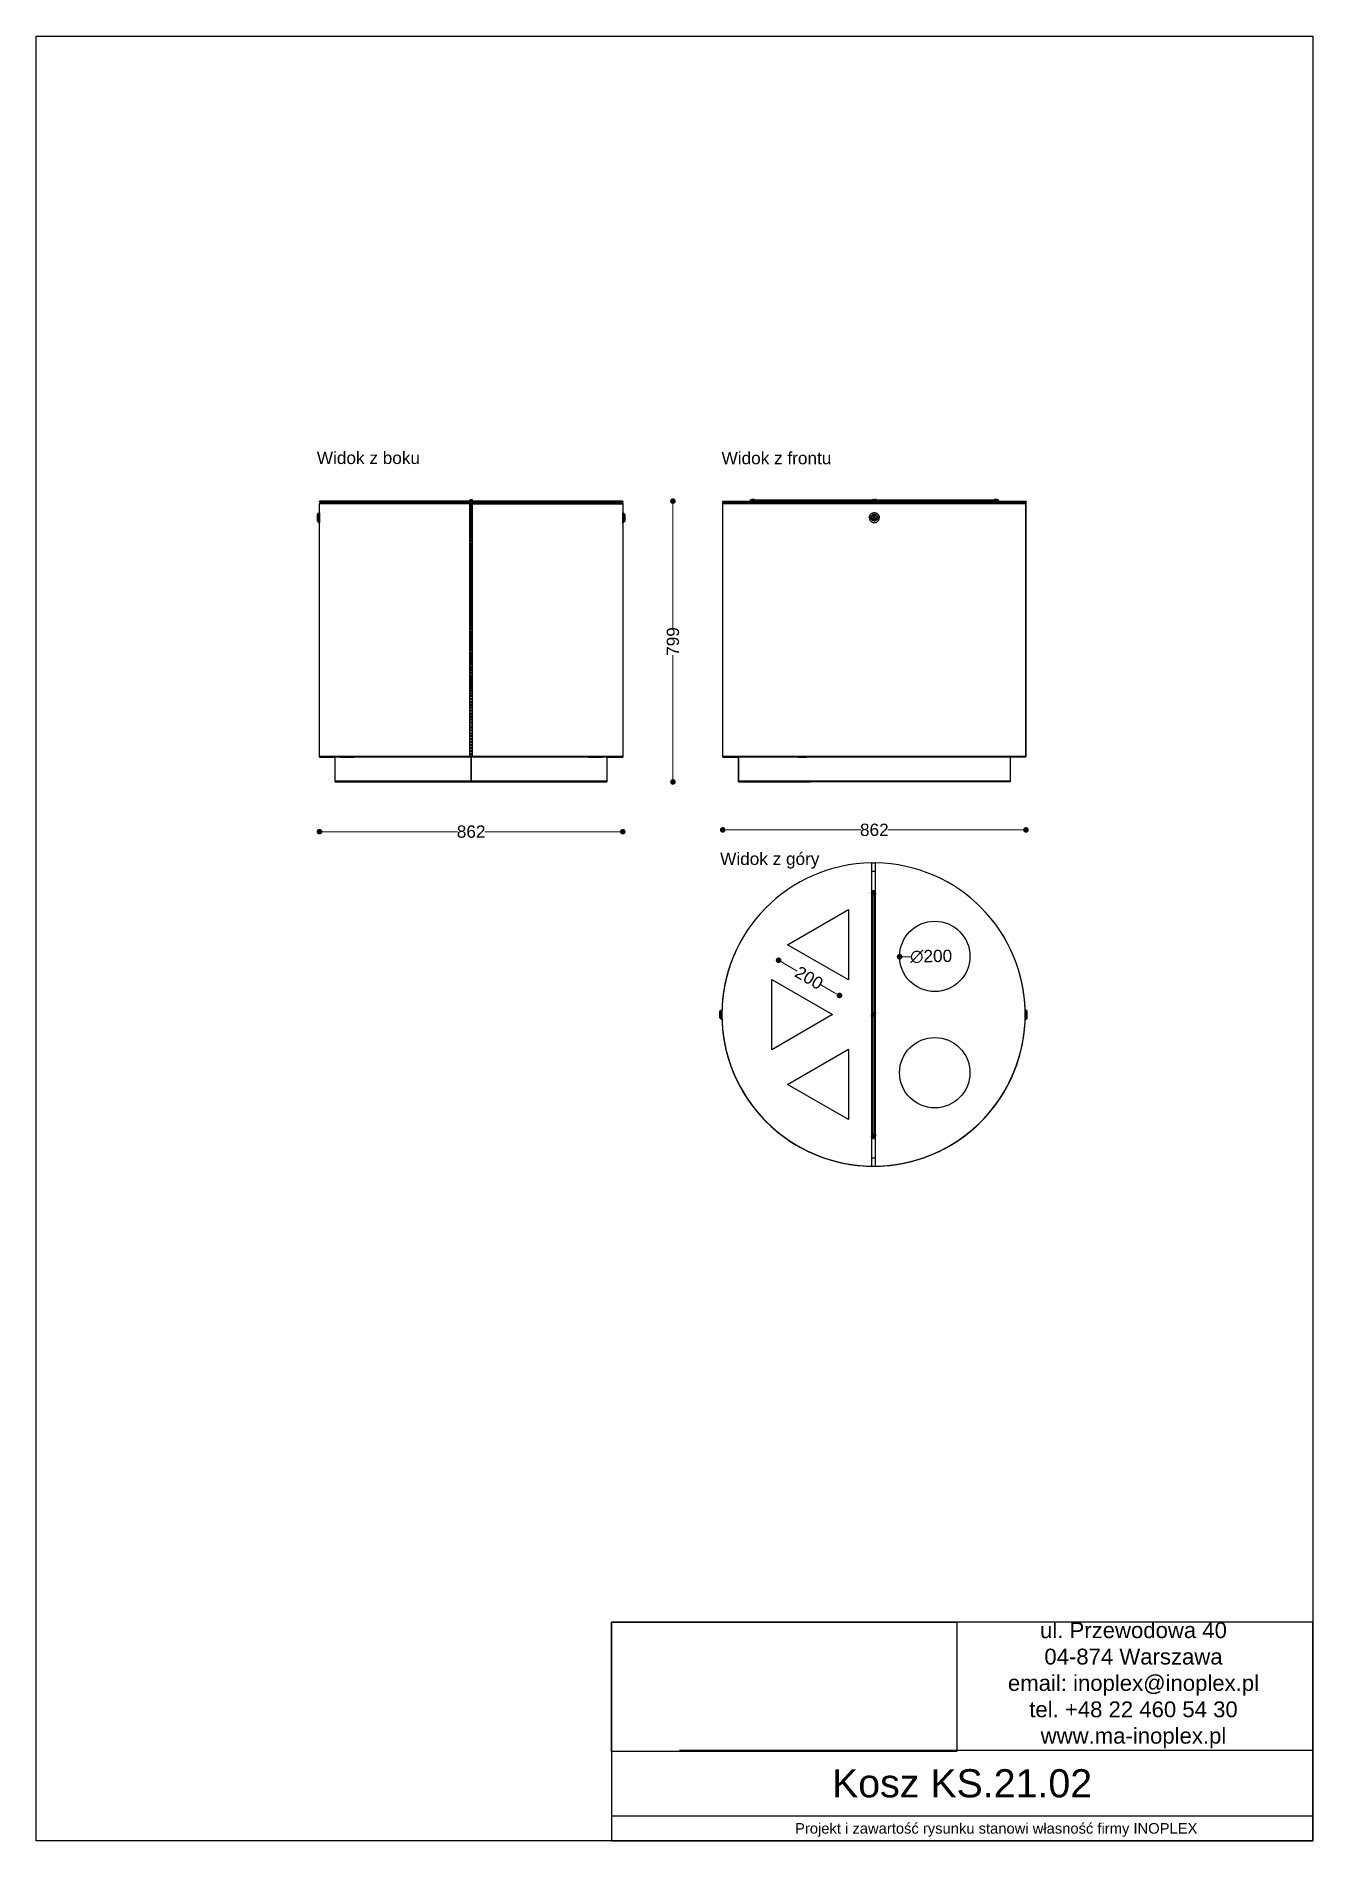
# Model space of a CAD drawing. Header units: millimetres. Extents: x 10366 to 13995, y 24552 to 29685.
import ezdxf

# ---------------------------------------------------------------- set-up
doc = ezdxf.new("R2010")
doc.units = ezdxf.units.MM
doc.header["$LTSCALE"] = 3
doc.layers.add('DomyÅ›lny', color=7, linetype='Continuous')
doc.styles.get("Standard").update_dxf_attribs({"font": 'arial.ttf'})
doc.dimstyles.new('MATEUSZ', dxfattribs={"dimtxt": 35, "dimasz": 16, "dimexe": 0.18, "dimexo": 0.0625, "dimgap": 0.09, "dimtad": 0, "dimdec": 0, "dimdsep": 46, "dimtxsty": 'Standard', "dimblk": 'DOT', "dimcen": 0.09, "dimse1": 1, "dimse2": 1, "dimadec": 0, "dimazin": 0, "dimtfac": 1, "dimtdec": 0, "dimtofl": 0, "dimtmove": 0, "dimatfit": 3, "dimfxl": 1, "dimtolj": 1, "dimtzin": 0, "dimlwd": 9, "dimlwe": 9, "dimarcsym": 0})
picture_1 = doc.add_image_def('image1.jpg', size_in_pixel=(1896, 709))

msp = doc.modelspace()

# ---------------------------------------------------------------- texts
for s, p in [('Widok z boku', (11164.1, 28467.8)), ('Widok z frontu', (12314.3, 28467.1)), ('Widok z góry', (12310.3, 27327.8))]:
    msp.add_text(s, height=34.962).set_placement(p)
at = {"attachment_point": 5}
for s, width, gutter_width, heights, insert, char_height in [('ul. Przewodowa 40\\P04-874 Warszawa\\Pemail: inoplex@inoplex.pl\\Ptel. +48 22 460 54 30\\Pwww.ma-inoplex.pl', 1019.877, 1, [432.7], (13485.1, 24994.8), 45), ('Kosz KS.21.02', 1993.625, 1, [0], (12997.9, 24715.8), 80), ('\\pxqc;Projekt i zawartość rysunku stanowi własność firmy INOPLEX ', 1800.088, 12.5, [70.5], (13095, 24583.6), 30)]:
    msp.add_mtext_dynamic_manual_height_columns(s, width=width, gutter_width=gutter_width, heights=heights, dxfattribs=dict(at, insert=insert, char_height=char_height))

# ---------------------------------------------------------------- blocks, each defined once
blk = doc.blocks.new('_Dot')
at = {"color": 0, "linetype": 'ByBlock', "lineweight": -2}
blk.add_line((-0.5, 0), (-1, 0), dxfattribs=at)
at = {"color": 0, "linetype": 'ByBlock', "const_width": 0.5}
blk.add_lwpolyline([(-0.25, 0, 1), (0.25, 0, 1)], format="xyb", close=True, dxfattribs=at)
blk = doc.blocks.new('*D31')
at = {"color": 0, "lineweight": 9, "transparency": 16777216}
for p, q in [((11187.6, 27422.3), (11564, 27422.3)), ((12017.6, 27422.3), (11641.2, 27422.3))]:
    blk.add_line(p, q, dxfattribs=at)
at = {"layer": 'Defpoints', "color": 0, "transparency": 16777216}
for p in [(11171.6, 27633.8), (12033.6, 27633.8), (12033.6, 27422.3)]:
    blk.add_point(p, dxfattribs=at)
at = {"color": 0, "lineweight": 9, "transparency": 16777216, "xscale": 16, "yscale": 16, "zscale": 16, "rotation": 180}
blk.add_blockref('_Dot', (11171.6, 27422.3), dxfattribs=at)
at = {"color": 0, "lineweight": 9, "transparency": 16777216, "xscale": 16, "yscale": 16, "zscale": 16}
blk.add_blockref('_Dot', (12033.6, 27422.3), dxfattribs=at)
at = {"color": 0, "transparency": 16777216, "insert": (11602.6, 27422.3), "char_height": 35, "attachment_point": 5}
blk.add_mtext('\\A1;862', dxfattribs=at)
blk = doc.blocks.new('*D32')
at = {"color": 0, "lineweight": 9, "transparency": 16777216}
for p, q in [((12333.6, 27427.4), (12710, 27427.4)), ((13163.6, 27427.4), (12787.2, 27427.4))]:
    blk.add_line(p, q, dxfattribs=at)
at = {"layer": 'Defpoints', "color": 0, "transparency": 16777216}
for p in [(12317.6, 27634.1), (13179.6, 27634.1), (13179.6, 27427.4)]:
    blk.add_point(p, dxfattribs=at)
at = {"color": 0, "lineweight": 9, "transparency": 16777216, "xscale": 16, "yscale": 16, "zscale": 16, "rotation": 180}
blk.add_blockref('_Dot', (12317.6, 27427.4), dxfattribs=at)
at = {"color": 0, "lineweight": 9, "transparency": 16777216, "xscale": 16, "yscale": 16, "zscale": 16}
blk.add_blockref('_Dot', (13179.6, 27427.4), dxfattribs=at)
at = {"color": 0, "transparency": 16777216, "insert": (12748.6, 27427.4), "char_height": 35, "attachment_point": 5}
blk.add_mtext('\\A1;862', dxfattribs=at)
blk = doc.blocks.new('*D33')
at = {"color": 0, "lineweight": 9, "transparency": 16777216}
for p, q in [((12176.2, 28346.3), (12176.2, 28001.7)), ((12176.2, 27579.8), (12176.2, 27924.4))]:
    blk.add_line(p, q, dxfattribs=at)
at = {"layer": 'Defpoints', "color": 0, "transparency": 16777216}
for p in [(12033.8, 28362.3), (11988.6, 27563.8), (12176.2, 27563.8)]:
    blk.add_point(p, dxfattribs=at)
at = {"color": 0, "lineweight": 9, "transparency": 16777216, "xscale": 16, "yscale": 16, "zscale": 16}
for p, rotation in [((12176.2, 28362.3), 90), ((12176.2, 27563.8), 270)]:
    blk.add_blockref('_Dot', p, dxfattribs=dict(at, rotation=rotation))
at = {"color": 0, "transparency": 16777216, "insert": (12176.2, 27963.1), "char_height": 35, "attachment_point": 5, "rotation": 90}
blk.add_mtext('\\A1;799', dxfattribs=at)
blk = doc.blocks.new('*D34')
at = {"color": 0, "lineweight": 9, "transparency": 16777216}
blk.add_line((12852.3, 27066.9), (12836.3, 27066.7), dxfattribs=at)
at = {"layer": 'Defpoints', "color": 0, "transparency": 16777216}
for p in [(12820.3, 27066.5), (13020.3, 27068.8)]:
    blk.add_point(p, dxfattribs=at)
at = {"color": 0, "lineweight": 9, "transparency": 16777216, "xscale": 16, "yscale": 16, "zscale": 16, "rotation": 180.6614754727167}
blk.add_blockref('_Dot', (12820.3, 27066.5), dxfattribs=at)
at = {"color": 0, "transparency": 16777216, "insert": (12910, 27067.6), "char_height": 35, "attachment_point": 5, "rotation": 0.6615}
blk.add_mtext('\\A1;∅200', dxfattribs=at)
blk = doc.blocks.new('*D35')
at = {"color": 0, "lineweight": 9, "transparency": 16777216}
for p, q in [((12490.3, 27048.7), (12529.2, 27026.1)), ((12635.7, 26964.4), (12596.7, 26987))]:
    blk.add_line(p, q, dxfattribs=at)
at = {"layer": 'Defpoints', "color": 0, "transparency": 16777216}
for p in [(12502.1, 27101), (12675.2, 27000.7), (12649.5, 26956.4)]:
    blk.add_point(p, dxfattribs=at)
at = {"color": 0, "lineweight": 9, "transparency": 16777216, "xscale": 16, "yscale": 16, "zscale": 16}
for p, rotation in [((12476.5, 27056.7), 149.9180529186826), ((12649.5, 26956.4), 329.9180529186826)]:
    blk.add_blockref('_Dot', p, dxfattribs=dict(at, rotation=rotation))
at = {"color": 0, "transparency": 16777216, "insert": (12563, 27006.6), "char_height": 35, "attachment_point": 5, "rotation": 329.9181}
blk.add_mtext('\\A1;200', dxfattribs=at)

# ---------------------------------------------------------------- dimensions: what is measured, and where the dimension line sits
dim = msp.add_linear_dim(base=(12176.1899481, 27563.8277046), p1=(12033.8042725, 28362.3277046), p2=(11988.6185412, 27563.8277046), angle=90, dimstyle='MATEUSZ')
dim.commit()
dim.dimension.update_dxf_attribs({"geometry": '*D33', "text_midpoint": (12176.1899481, 27963.0777046)})
for base, p1, p2, picture, middle in [((12033.6, 27422.3), (11171.6, 27633.8), (12033.6, 27633.8), '*D31', (11602.6, 27422.3)), ((13179.6, 27427.4), (12317.6, 27634.1), (13179.6, 27634.1), '*D32', (12748.6, 27427.4))]:
    dim = msp.add_linear_dim(base=base, p1=p1, p2=p2, dimstyle='MATEUSZ')
    dim.commit()
    dim.dimension.update_dxf_attribs({"geometry": picture, "text_midpoint": middle})
dim = msp.add_aligned_dim(p1=(12502.1, 27101), p2=(12675.2, 27000.7), distance=-51.2, dimstyle='MATEUSZ')
dim.commit()
dim.dimension.update_dxf_attribs({"geometry": '*D35', "text_midpoint": (12563, 27006.6)})
dim = msp.add_diameter_dim_2p(p1=(13020.3, 27068.8), p2=(12820.3, 27066.5), dimstyle='MATEUSZ')
dim.commit()
dim.dimension.update_dxf_attribs({"geometry": '*D34', "text_midpoint": (12910, 27067.6), "dimtype": 163})

# ---------------------------------------------------------------- linework, layer by layer
for p, q in [((13995, 24809.6), (12194.9, 24809.6)), ((13994.7, 24623), (12001.1, 24623))]:
    msp.add_line(p, q)
for points in [[(10366.2, 24552.5), (10366.2, 29684.6), (13995, 29684.6), (13995, 24552.5)], [(12001.1, 24552.5), (13995, 24552.5), (13995, 25174.2), (12001.1, 25174.2)]]:
    msp.add_lwpolyline(points, close=True)
at = {"layer": 'DomyÅ›lny'}
for p, q in [((11171.4, 28359.3), (11171.4, 28362.3)), ((11171.6, 28356.8), (11171.6, 28354.8)), ((11171.6, 28328.7), (11171.6, 28354.8)), ((11182.7, 28357.3), (11182.7, 28358.7)), ((11190.6, 28358.7), (11190.6, 28357.3)), ((11198.1, 28359.3), (11198.1, 28356.8)), ((11213.1, 28356.8), (11213.1, 28359.3)), ((11291, 28357.3), (11291, 28358.7)), ((11297.9, 28356.8), (11297.9, 28354.8)), ((11314.5, 28356.8), (11297.9, 28356.8)), ((11297.9, 28356.8), (11314.5, 28356.8)), ((11297.9, 28356.8), (11297.9, 28354.8)), ((11298.9, 28358.7), (11298.9, 28357.3)), ((11592.1, 28359.3), (11592.1, 28357.3)), ((11592.1, 28357.3), (11598.9, 28357.3)), ((11596.6, 28362.3), (11596.6, 28359.3)), ((11597.3, 28359.3), (11597.3, 28362.3)), ((11597.6, 28359.3), (11597.6, 28362.3)), ((11598.6, 28362.8), (11598.6, 28356.8)), ((11598.6, 27635.8), (11598.6, 28354.8)), ((11602.6, 28347.8), (11602.6, 28353.9)), ((11602.6, 28342.4), (11602.6, 28347.5)), ((11602.6, 28338.6), (11602.6, 28342.2)), ((11602.6, 28330.7), (11602.6, 28338.4)), ((11602.6, 28320.8), (11602.6, 28330.5)), ((11606.6, 28356.8), (11606.6, 28362.8)), ((11606.6, 28357.3), (11613.1, 28357.3)), ((11606.7, 27635.8), (11606.7, 28354.8)), ((11607.6, 28362.3), (11607.6, 28359.3)), ((11607.9, 28359.3), (11607.9, 28362.3)), ((11608.6, 28359.3), (11608.6, 28362.3)), ((11613.1, 28357.3), (11613.1, 28359.3)), ((11907.4, 28356.8), (11890.8, 28356.8)), ((11890.8, 28356.8), (11907.4, 28356.8)), ((11906.3, 28357.3), (11906.3, 28358.7)), ((11907.4, 28356.8), (11907.4, 28354.8)), ((11907.4, 28356.8), (11907.4, 28354.8)), ((11914.2, 28358.7), (11914.2, 28357.3)), ((11992.1, 28359.3), (11992.1, 28356.8)), ((12007.1, 28356.8), (12007.1, 28359.3)), ((12014.7, 28358.7), (12014.7, 28357.3)), ((12022.6, 28358.7), (12022.6, 28357.3)), ((12033.6, 28356.8), (12033.6, 28354.8)), ((12033.6, 28354.8), (12033.6, 28328.5)), ((12033.8, 28362.3), (12033.8, 28359.3)), ((12317.6, 28355.1), (12317.6, 28357.1)), ((12317.6, 27636.1), (12317.6, 28355.1)), ((12317.6, 27636.1), (12317.6, 28355.1)), ((12317.7, 28359.6), (12317.7, 28362.6)), ((12317.7, 28359.6), (12317.7, 28362.6)), ((12397.1, 28367.1), (12400.1, 28367.1)), ((12400.1, 28363.1), (12397.1, 28363.1)), ((12397.1, 28357.1), (12397.1, 28359.6)), ((12400.1, 28357.1), (12400.1, 28359.6)), ((12403.8, 28367.1), (12400.8, 28367.1)), ((12400.8, 28367.1), (12403.8, 28367.1)), ((12400.8, 28366.1), (12403.8, 28366.1)), ((12400.8, 28363.6), (12403.8, 28363.6)), ((12400.8, 28362.6), (12400.8, 28363.6)), ((12400.8, 28358.8), (12403.8, 28358.8)), ((12400.8, 28357.6), (12403.8, 28357.6)), ((12403.8, 28362.6), (12403.8, 28363.6)), ((12404.5, 28367.1), (12407.5, 28367.1)), ((12407.5, 28367.1), (12404.5, 28367.1)), ((12407.5, 28366.1), (12404.5, 28366.1)), ((12404.5, 28363.6), (12407.5, 28363.6)), ((12407.5, 28362.9), (12404.5, 28362.9)), ((12404.5, 28357.6), (12404.5, 28359.6)), ((12404.5, 28357.6), (12407.5, 28357.6)), ((12407.5, 28365.9), (12743.6, 28365.9)), ((12407.5, 28359.6), (12407.5, 28357.6)), ((12443.8, 28357.1), (12460.4, 28357.1)), ((12443.8, 28357.1), (12443.8, 28355.1)), ((12443.8, 28357.1), (12443.8, 28355.1)), ((12460.4, 28357.1), (12443.8, 28357.1)), ((12464.6, 28357.6), (12464.6, 28359)), ((12472.5, 28359), (12472.5, 28357.6)), ((12746.6, 28367.1), (12743.6, 28367.1)), ((12743.6, 28367.1), (12746.6, 28367.1)), ((12743.6, 28366.1), (12746.6, 28366.1)), ((12743.6, 28363.6), (12746.6, 28363.6)), ((12743.6, 28362.6), (12743.6, 28363.6)), ((12743.6, 28358.8), (12744.6, 28358.8)), ((12743.6, 28357.6), (12745, 28357.6)), ((12744.6, 28357.6), (12744.6, 28359)), ((12746.6, 28362.6), (12746.6, 28363.6)), ((12747.1, 28367.1), (12750.1, 28367.1)), ((12750.1, 28363.1), (12747.1, 28363.1)), ((12748.1, 28357.1), (12748.1, 28355.1)), ((12749.1, 28357.1), (12748.1, 28357.1)), ((12749.1, 28357.1), (12749.1, 28355.1)), ((12750.8, 28367.1), (12753.8, 28367.1)), ((12753.8, 28367.1), (12750.8, 28367.1)), ((12753.8, 28366.1), (12750.8, 28366.1)), ((12750.8, 28363.6), (12753.8, 28363.6)), ((12753.8, 28362.9), (12750.8, 28362.9)), ((12752.3, 28357.6), (12753.8, 28357.6)), ((12752.5, 28359), (12752.5, 28357.6)), ((12753.8, 28365.9), (13090.1, 28365.9)), ((12753.8, 28359.6), (12753.8, 28357.6)), ((13024.6, 28357.6), (13024.6, 28359)), ((13032.5, 28359), (13032.5, 28357.6)), ((13036.7, 28357.1), (13053.4, 28357.1)), ((13036.7, 28357.1), (13053.4, 28357.1)), ((13053.4, 28357.1), (13053.4, 28355.1)), ((13053.4, 28355.1), (13053.4, 28357.1)), ((13090.1, 28367.1), (13093.1, 28367.1)), ((13093.1, 28367.1), (13090.1, 28367.1)), ((13093.1, 28366.1), (13090.1, 28366.1)), ((13090.1, 28363.6), (13093.1, 28363.6)), ((13093.1, 28362.9), (13090.1, 28362.9)), ((13090.1, 28357.6), (13090.1, 28359.6)), ((13090.1, 28357.6), (13093.1, 28357.6)), ((13093.1, 28359.6), (13093.1, 28357.6)), ((13096.6, 28367.1), (13093.6, 28367.1)), ((13093.6, 28367.1), (13096.6, 28367.1)), ((13093.6, 28366.1), (13096.6, 28366.1)), ((13093.6, 28362.6), (13093.6, 28363.6)), ((13093.6, 28363.6), (13096.6, 28363.6)), ((13093.6, 28358.8), (13096.6, 28358.8)), ((13093.6, 28357.6), (13096.6, 28357.6)), ((13096.6, 28365.9), (13097.6, 28365.9)), ((13096.6, 28362.6), (13096.6, 28363.6)), ((13097.1, 28367.1), (13100.1, 28367.1)), ((13100.1, 28363.1), (13097.1, 28363.1)), ((13097.1, 28357.1), (13097.1, 28359.6)), ((13100.1, 28357.1), (13100.1, 28359.6)), ((13179.6, 28357.1), (13179.6, 28355.1)), ((13179.6, 27636.1), (13179.6, 28355.1)), ((13179.6, 28355.1), (13179.6, 27636.1)), ((13180, 28362.6), (13180, 28359.6)), ((13180, 28362.6), (13180, 28359.6)), ((11165.6, 28324.3), (11170.1, 28328.8)), ((11165.6, 28315.5), (11165.8, 28315.5)), ((11165.8, 28315.5), (11165.6, 28315.5)), ((11165.6, 28315.4), (11165.8, 28315.4)), ((11165.6, 28315.3), (11165.8, 28315.3)), ((11165.8, 28315.3), (11165.6, 28315.3)), ((11165.6, 28315.2), (11165.8, 28315.2)), ((11165.8, 28315.1), (11165.6, 28315.1)), ((11165.8, 28314.9), (11165.6, 28314.9)), ((11165.6, 28314.6), (11165.8, 28314.6)), ((11165.6, 28314.4), (11165.8, 28314.4)), ((11165.8, 28314.4), (11165.6, 28314.4)), ((11165.6, 28314.4), (11165.8, 28314.4)), ((11165.6, 28314.2), (11165.8, 28314.2)), ((11165.8, 28314.2), (11165.6, 28314.2)), ((11165.6, 28314.2), (11165.8, 28314.2)), ((11165.6, 28305.3), (11170.1, 28300.8)), ((11165.8, 28315.5), (11165.8, 28315.4)), ((11165.8, 28315.4), (11165.8, 28315.5)), ((11165.8, 28315.1), (11165.8, 28315.3)), ((11165.8, 28315.3), (11165.8, 28315.2)), ((11165.8, 28314.9), (11165.8, 28315.1)), ((11165.8, 28314.9), (11165.8, 28315.1)), ((11165.8, 28314.6), (11165.8, 28314.4)), ((11165.8, 28314.6), (11165.8, 28314.4)), ((11165.8, 28314.2), (11165.8, 28314.2)), ((11165.8, 28314.2), (11165.8, 28314.2)), ((11171.6, 28328.8), (11170.1, 28328.8)), ((11170.1, 28300.8), (11171.6, 28300.8)), ((11171.6, 27635.8), (11171.6, 28301.3)), ((11171.6, 28300.8), (11172.4, 28300.8)), ((11602.6, 28313), (11602.6, 28320.6)), ((11602.6, 28311.7), (11602.6, 28312.7)), ((11602.6, 28307.4), (11602.6, 28311.4)), ((11602.6, 28291.9), (11602.6, 28307.1)), ((11602.6, 28289.6), (11602.6, 28290.8)), ((11602.6, 28286.3), (11602.6, 28289.3)), ((11602.6, 28283.5), (11602.6, 28286)), ((11602.6, 28276.3), (11602.6, 28283.2)), ((12033.6, 28300.8), (12032.8, 28300.8)), ((12033.6, 28328.8), (12035.1, 28328.8)), ((12033.6, 28314.8), (12035.1, 28314.8)), ((12035.1, 28300.8), (12033.6, 28300.8)), ((12033.6, 28300.8), (12033.6, 27635.8)), ((12035.1, 28328.8), (12039.6, 28324.3)), ((12039.6, 28314.8), (12035.1, 28314.8)), ((12039.6, 28305.3), (12035.1, 28300.8)), ((12039.4, 28316.6), (12039.4, 28316.4)), ((12039.4, 28316.6), (12039.4, 28316.4)), ((12039.6, 28316.6), (12039.4, 28316.6)), ((12039.4, 28316.6), (12039.6, 28316.6)), ((12039.4, 28316.6), (12039.6, 28316.6)), ((12039.4, 28316.2), (12039.4, 28316.4)), ((12039.4, 28316.2), (12039.4, 28316.3)), ((12039.4, 28316.3), (12039.4, 28316.2)), ((12039.4, 28316.3), (12039.6, 28316.3)), ((12039.4, 28316.3), (12039.6, 28316.3)), ((12039.4, 28315.9), (12039.4, 28316.2)), ((12039.4, 28316.2), (12039.6, 28316.2)), ((12039.4, 28315.9), (12039.4, 28316.1)), ((12039.6, 28316.1), (12039.4, 28316.1)), ((12039.4, 28315.7), (12039.4, 28315.9)), ((12039.4, 28315.7), (12039.4, 28315.9)), ((12039.6, 28315.9), (12039.4, 28315.9)), ((12039.4, 28315.4), (12039.4, 28315.7)), ((12039.4, 28315.7), (12039.6, 28315.7)), ((12039.4, 28315.5), (12039.4, 28315.4)), ((12039.4, 28315.5), (12039.6, 28315.5)), ((12039.4, 28315.4), (12039.4, 28315.2)), ((12039.4, 28315.4), (12039.6, 28315.4)), ((12039.6, 28315.3), (12039.4, 28315.3)), ((12039.6, 28315.3), (12039.4, 28315.3)), ((12039.4, 28314.9), (12039.4, 28315.1)), ((12039.4, 28315), (12039.4, 28315)), ((12039.4, 28315), (12039.4, 28315)), ((12039.4, 28315), (12039.6, 28315)), ((12039.6, 28315), (12039.4, 28315)), ((12039.4, 28315), (12039.6, 28315)), ((12039.4, 28314.6), (12039.4, 28314.4)), ((12039.4, 28314.4), (12039.4, 28314.6)), ((12039.6, 28314.6), (12039.4, 28314.6)), ((12039.4, 28314.1), (12039.4, 28314.4)), ((12039.4, 28314.1), (12039.4, 28314.4)), ((12039.6, 28314.4), (12039.4, 28314.4)), ((12039.4, 28313.9), (12039.4, 28314.1)), ((12039.4, 28314.1), (12039.6, 28314.1)), ((12039.4, 28313.9), (12039.4, 28314)), ((12039.4, 28313.9), (12039.4, 28314)), ((12039.6, 28314), (12039.4, 28314)), ((12039.4, 28313.9), (12039.6, 28313.9)), ((12039.6, 28313.9), (12039.4, 28313.9)), ((12739.1, 28315.1), (12734.6, 28315.1)), ((12744.1, 28314.1), (12747.2, 28319.6)), ((12745.4, 28311.8), (12751.8, 28311.8)), ((12747.9, 28316.2), (12748, 28316.5)), ((12748, 28316.5), (12747.9, 28316.2)), ((12747.9, 28316), (12747.9, 28316.2)), ((12747.9, 28316.2), (12747.9, 28316)), ((12748, 28315.7), (12747.9, 28316)), ((12747.9, 28316), (12748, 28315.7)), ((12747.9, 28314.9), (12748, 28315.2)), ((12748, 28315.2), (12747.9, 28314.9)), ((12747.9, 28314.9), (12747.9, 28314.7)), ((12747.9, 28314.7), (12747.9, 28314.9)), ((12748, 28314.4), (12747.9, 28314.7)), ((12748, 28314.4), (12747.9, 28314.7)), ((12748, 28316.5), (12748.1, 28316.7)), ((12748, 28316.5), (12748.1, 28316.7)), ((12748, 28315.7), (12748.1, 28315.5)), ((12748.1, 28315.5), (12748, 28315.7)), ((12748, 28315.2), (12748.1, 28315.4)), ((12748, 28315.2), (12748.1, 28315.4)), ((12748.1, 28314.2), (12748, 28314.4)), ((12748.1, 28314.2), (12748, 28314.4)), ((12748.3, 28316.9), (12748.1, 28316.7)), ((12748.1, 28316.7), (12748.3, 28316.9)), ((12748.1, 28316.2), (12748.2, 28316.4)), ((12748.2, 28316.4), (12748.1, 28316.2)), ((12748.1, 28314.9), (12748.2, 28315.2)), ((12748.2, 28315.2), (12748.1, 28314.9)), ((12748.1, 28314.7), (12748.1, 28314.9)), ((12748.1, 28314.9), (12748.1, 28314.7)), ((12748.2, 28314.5), (12748.1, 28314.7)), ((12748.2, 28314.5), (12748.1, 28314.7)), ((12748.2, 28316.4), (12748.3, 28316.6)), ((12748.3, 28316.6), (12748.2, 28316.4)), ((12748.2, 28315.9), (12748.3, 28315.7)), ((12748.2, 28315.9), (12748.3, 28315.7)), ((12748.3, 28315.3), (12748.2, 28315.2)), ((12748.3, 28315.3), (12748.2, 28315.2)), ((12748.3, 28314.3), (12748.2, 28314.5)), ((12748.2, 28314.5), (12748.3, 28314.3)), ((12748.3, 28314), (12748.5, 28313.9)), ((12748.3, 28314), (12748.5, 28313.9)), ((12748.5, 28316.9), (12748.7, 28316.9)), ((12748.7, 28316.9), (12748.5, 28316.9)), ((12748.7, 28316.6), (12748.5, 28316.6)), ((12748.7, 28316.6), (12748.5, 28316.6)), ((12748.7, 28315.6), (12748.5, 28315.6)), ((12748.7, 28315.6), (12748.5, 28315.6)), ((12748.5, 28315.3), (12748.7, 28315.3)), ((12748.7, 28315.3), (12748.5, 28315.3)), ((12748.7, 28314.3), (12748.5, 28314.3)), ((12748.7, 28314.3), (12748.5, 28314.3)), ((12748.5, 28313.9), (12748.7, 28313.9)), ((12748.5, 28313.9), (12748.7, 28313.9)), ((12748.7, 28316.9), (12748.9, 28316.9)), ((12748.7, 28316.9), (12748.9, 28316.9)), ((12748.8, 28315.7), (12748.7, 28315.6)), ((12748.8, 28315.7), (12748.7, 28315.6)), ((12748.8, 28315.3), (12748.7, 28315.3)), ((12748.8, 28315.3), (12748.7, 28315.3)), ((12748.7, 28314.3), (12748.8, 28314.3)), ((12748.7, 28314.3), (12748.8, 28314.3)), ((12748.9, 28314), (12748.7, 28313.9)), ((12748.9, 28314), (12748.7, 28313.9)), ((12748.8, 28316.6), (12749, 28316.4)), ((12749, 28316.4), (12748.8, 28316.6)), ((12749, 28315.9), (12748.8, 28315.7)), ((12749, 28315.9), (12748.8, 28315.7)), ((12748.9, 28316.9), (12749.1, 28316.7)), ((12748.9, 28316.9), (12749.1, 28316.7)), ((12749.1, 28314.2), (12748.9, 28314)), ((12749.1, 28314.2), (12748.9, 28314)), ((12749, 28316.4), (12749.1, 28316.2)), ((12749.1, 28316.2), (12749, 28316.4)), ((12749.1, 28316), (12749, 28315.9)), ((12749, 28315.9), (12749.1, 28316)), ((12749, 28315.5), (12749.1, 28315.4)), ((12749, 28315.5), (12749.1, 28315.4)), ((12749.1, 28314.9), (12749, 28315.2)), ((12749, 28315.2), (12749.1, 28314.9)), ((12749.1, 28314.7), (12749, 28314.5)), ((12749, 28314.5), (12749.1, 28314.7)), ((12749.2, 28316.5), (12749.1, 28316.7)), ((12749.1, 28316.7), (12749.2, 28316.5)), ((12749.2, 28315.7), (12749.1, 28315.5)), ((12749.2, 28315.7), (12749.1, 28315.5)), ((12749.2, 28315.2), (12749.1, 28315.4)), ((12749.1, 28315.4), (12749.2, 28315.2)), ((12749.1, 28314.9), (12749.1, 28314.7)), ((12749.1, 28314.9), (12749.1, 28314.7)), ((12749.2, 28314.4), (12749.1, 28314.2)), ((12749.2, 28314.4), (12749.1, 28314.2)), ((12749.2, 28316.5), (12749.3, 28316.2)), ((12749.3, 28316.2), (12749.2, 28316.5)), ((12749.3, 28316), (12749.2, 28315.7)), ((12749.2, 28315.7), (12749.3, 28316)), ((12749.3, 28314.9), (12749.2, 28315.2)), ((12749.3, 28314.9), (12749.2, 28315.2)), ((12749.3, 28314.7), (12749.2, 28314.4)), ((12749.2, 28314.4), (12749.3, 28314.7)), ((12749.3, 28316.2), (12749.3, 28316)), ((12749.3, 28316), (12749.3, 28316.2)), ((12749.3, 28314.7), (12749.3, 28314.9)), ((12749.3, 28314.7), (12749.3, 28314.9)), ((12753.1, 28314.1), (12749.9, 28319.6)), ((12758.1, 28315.1), (12762.6, 28315.1)), ((11602.6, 28263.1), (11602.6, 28276.1)), ((11602.6, 28261.6), (11602.6, 28262.9)), ((11602.6, 28256.8), (11602.6, 28261.4)), ((11602.6, 28255.2), (11602.6, 28256.5)), ((11602.6, 28254), (11602.6, 28255)), ((11602.6, 28246.1), (11602.6, 28253)), ((11602.6, 28237.7), (11602.6, 28245.1)), ((11602.6, 28229.8), (11602.6, 28237.5)), ((11602.6, 28227.8), (11602.6, 28229.6)), ((11602.6, 28219.9), (11602.6, 28227)), ((11602.6, 28212), (11602.6, 28219.7)), ((11602.6, 28210.8), (11602.6, 28211.8)), ((11602.6, 28204.2), (11602.6, 28210.5)), ((11602.6, 28202.9), (11602.6, 28203.9)), ((11602.6, 28197.8), (11602.6, 28202.6)), ((11602.6, 28195.3), (11602.6, 28197.5)), ((11602.6, 28187.4), (11602.6, 28194.2)), ((11602.6, 28185.3), (11602.6, 28187.1)), ((11602.6, 28177), (11602.6, 28185.1)), ((11602.6, 28172.1), (11602.6, 28176.7)), ((11602.6, 28168.3), (11602.6, 28171.9)), ((11602.6, 28164.8), (11602.6, 28168.1)), ((11602.6, 28155.1), (11602.6, 28164.5)), ((11602.6, 28148.5), (11602.6, 28154.8)), ((11602.6, 28139.1), (11602.6, 28148.2)), ((11602.6, 28129.7), (11602.6, 28138.1)), ((11602.6, 28122.8), (11602.6, 28129.4)), ((11602.6, 28114.2), (11602.6, 28122.6)), ((11602.6, 28109.3), (11602.6, 28113.1)), ((11602.6, 28104.8), (11602.6, 28109.1)), ((11602.6, 28097.9), (11602.6, 28103.7)), ((11602.6, 28089.3), (11602.6, 28097.6)), ((11602.6, 28083.9), (11602.6, 28088.2)), ((11602.6, 28073.7), (11602.6, 28082.1)), ((11602.6, 28058.2), (11602.6, 28072.7)), ((11602.6, 28053.2), (11602.6, 28057.2)), ((11602.6, 28048.8), (11602.6, 28052.9)), ((11602.6, 28039.4), (11602.6, 28047.8)), ((11602.6, 28033.3), (11602.6, 28039.2)), ((11602.6, 28023.9), (11602.6, 28032.3)), ((11602.6, 28016.3), (11602.6, 28022.9)), ((11602.6, 28014), (11602.6, 28015.5)), ((11602.6, 28006.6), (11602.6, 28013.8)), ((11602.6, 27999.3), (11602.6, 28006.4)), ((11602.6, 27994.2), (11602.6, 27999)), ((11602.6, 27984), (11602.6, 27992.9)), ((11602.6, 27976.6), (11602.6, 27983.2)), ((11602.6, 27967.7), (11602.6, 27976.1)), ((11602.6, 27964.7), (11602.6, 27966.7)), ((11602.6, 27960.4), (11602.6, 27964.4)), ((11602.6, 27958.3), (11602.6, 27959.4)), ((11602.6, 27951.5), (11602.6, 27958.1)), ((11602.6, 27950.2), (11602.6, 27951.2)), ((11602.6, 27942.8), (11602.6, 27949.2)), ((11602.6, 27938), (11602.6, 27941.8)), ((11602.6, 27934.7), (11602.6, 27937.8)), ((11602.6, 27926.6), (11602.6, 27932.4)), ((11602.6, 27925.3), (11602.6, 27926.3)), ((11602.6, 27917.9), (11602.6, 27924.3)), ((11602.6, 27915.9), (11602.6, 27916.9)), ((11602.6, 27909.8), (11602.6, 27915.6)), ((11602.6, 27908.5), (11602.6, 27909.5)), ((11602.6, 27903.7), (11602.6, 27907.5)), ((11602.6, 27902.4), (11602.6, 27903.4)), ((11602.6, 27895.8), (11602.6, 27901.4)), ((11602.6, 27886.9), (11602.6, 27894)), ((11602.6, 27884.9), (11602.6, 27885.9)), ((11602.6, 27879), (11602.6, 27884.6)), ((11602.6, 27876.2), (11602.6, 27877.2)), ((11602.6, 27870.1), (11602.6, 27876)), ((11602.6, 27862), (11602.6, 27868.3)), ((11602.6, 27860.7), (11602.6, 27861.7)), ((11602.6, 27852.6), (11602.6, 27859.7)), ((11602.6, 27849.5), (11602.6, 27851.6)), ((11602.6, 27845.2), (11602.6, 27849.3)), ((11602.6, 27843.2), (11602.6, 27844.2)), ((11602.6, 27836.3), (11602.6, 27842.9)), ((11602.6, 27835), (11602.6, 27836.1)), ((11602.6, 27827.7), (11602.6, 27834)), ((11602.6, 27820), (11602.6, 27826.7)), ((11602.6, 27817.5), (11602.6, 27818.5)), ((11602.6, 27813.7), (11602.6, 27817.3)), ((11602.6, 27805.8), (11602.6, 27811.4)), ((11602.6, 27797.2), (11602.6, 27803.3)), ((11602.6, 27793.4), (11602.6, 27794.6)), ((11602.6, 27789), (11602.6, 27793.1)), ((11602.6, 27780.6), (11602.6, 27786.5)), ((11602.6, 27772.3), (11602.6, 27778.1)), ((11602.6, 27763.9), (11602.6, 27770)), ((11602.6, 27755), (11602.6, 27760.8)), ((11602.6, 27746.3), (11602.6, 27752.4)), ((11602.6, 27738.4), (11602.6, 27744)), ((11602.6, 27734.4), (11602.6, 27735.9)), ((11602.6, 27729.8), (11602.6, 27734.1)), ((11602.6, 27724.5), (11602.6, 27727.3)), ((11602.6, 27716.1), (11602.6, 27721.7)), ((11602.6, 27707.7), (11602.6, 27713.3)), ((11602.6, 27699), (11602.6, 27704.6)), ((11602.6, 27690.7), (11602.6, 27696.3)), ((11602.6, 27682.3), (11602.6, 27687.9)), ((11602.6, 27675.4), (11602.6, 27679.5)), ((11602.6, 27673.9), (11602.6, 27675.2)), ((11602.6, 27665.5), (11602.6, 27671.1)), ((11602.6, 27657.1), (11602.6, 27662.7)), ((11171.6, 27633.8), (11171.6, 27635.8)), ((11216.6, 27565.8), (11216.6, 27633.8)), ((11229.4, 27635.8), (11229.4, 27633.8)), ((11229.4, 27635.8), (11229.4, 27633.8)), ((11229.4, 27633.8), (11269, 27633.8)), ((11268.7, 27633.8), (11229.4, 27633.8)), ((11602.5, 27565.8), (11602.5, 27633.8)), ((11602.6, 27648.7), (11602.6, 27654.3)), ((11602.6, 27640.1), (11602.6, 27645.7)), ((11602.6, 27635.8), (11602.6, 27637.3)), ((11602.7, 27633.8), (11602.7, 27565.8)), ((11975.9, 27633.8), (11936.3, 27633.8)), ((11936.5, 27633.8), (11975.9, 27633.8)), ((11975.9, 27635.8), (11975.9, 27633.8)), ((11975.9, 27635.8), (11975.9, 27633.8)), ((11988.6, 27633.8), (11988.6, 27565.8)), ((12033.6, 27635.8), (12033.6, 27633.8)), ((12317.6, 27634.1), (12317.6, 27636.1)), ((12362.6, 27634.1), (12362.6, 27566.1)), ((12362.6, 27566.1), (12362.6, 27634.1)), ((12533.1, 27636.1), (12533.1, 27634.1)), ((12533.1, 27636.1), (12533.1, 27634.1)), ((12556.6, 27634.1), (12533.1, 27634.1)), ((12533.1, 27634.1), (12556.6, 27634.1)), ((13134.6, 27634.1), (13134.6, 27566.1)), ((13179.6, 27636.1), (13179.6, 27634.1)), ((13179.6, 27636.1), (13179.6, 27634.1)), ((11216.6, 27563.8), (11216.6, 27565.8)), ((11268.3, 27565.8), (11268.3, 27563.8)), ((11268.3, 27565.8), (11268.3, 27563.8)), ((11268.3, 27563.8), (11287.4, 27563.8)), ((11287.4, 27563.8), (11268.3, 27563.8)), ((11917.9, 27563.8), (11936.9, 27563.8)), ((11936.9, 27563.8), (11917.9, 27563.8)), ((11936.9, 27565.8), (11936.9, 27563.8)), ((11936.9, 27565.8), (11936.9, 27563.8)), ((11988.6, 27565.8), (11988.6, 27563.8)), ((12362.6, 27564.1), (12362.6, 27566.1)), ((12555.6, 27566.1), (12555.6, 27564.1)), ((12555.6, 27566.1), (12555.6, 27564.1)), ((12566.6, 27564.1), (12555.6, 27564.1)), ((12555.6, 27564.1), (12566.6, 27564.1)), ((13134.6, 27566.1), (13134.6, 27564.1)), ((13134.6, 27566.1), (13134.6, 27564.1)), ((12741.4, 27250.1), (12741.4, 27332.5)), ((12751.4, 27309), (12741.4, 27309)), ((12751.4, 27332.5), (12751.4, 27246.6)), ((12742.4, 27253.5), (12742.4, 27250.5)), ((12750.4, 27253.5), (12750.4, 27250.5)), ((12502.1, 27101), (12675.5, 27200.7)), ((12675.5, 27200.7), (12675.2, 27000.7)), ((12740.9, 27246.9), (12740.9, 27250.1)), ((12740.9, 27250.1), (12741.4, 27250.1)), ((12740.9, 27250), (12740.9, 27247)), ((12741.6, 27250), (12740.9, 27250)), ((12741.6, 27247), (12740.9, 27247)), ((12741.4, 27246.9), (12740.9, 27246.9)), ((12741.4, 26900.1), (12741.4, 27246.9)), ((12741.6, 27250), (12741.6, 27247)), ((12742.3, 27247), (12742.3, 27250)), ((12742.6, 27250), (12742.6, 27247)), ((12742.6, 27246.5), (12742.6, 27243.5)), ((12743.7, 27247), (12743.7, 27250)), ((12743.7, 27246.5), (12743.7, 27243.5)), ((12744.4, 26907.2), (12744.4, 27243.5)), ((12746.1, 27247), (12746.1, 27250)), ((12746.6, 27250), (12746.1, 27250)), ((12746.6, 27247), (12746.1, 27247)), ((12746.1, 27243.5), (12746.1, 27246.5)), ((12746.1, 27246.5), (12746.6, 27246.5)), ((12746.1, 27243.5), (12746.6, 27243.5)), ((12746.6, 27250), (12746.6, 27247)), ((12746.6, 27246.5), (12746.6, 27243.5)), ((12748.4, 27243.5), (12748.4, 26907.2)), ((12749.1, 27247), (12749.1, 27250)), ((12749.1, 27246.5), (12749.1, 27243.5)), ((12750.1, 27247), (12750.1, 27250)), ((12750.1, 27243.5), (12750.1, 27246.5)), ((12750.4, 27246.5), (12750.4, 27243.5)), ((12751.1, 27243.5), (12751.1, 27246.5)), ((12751.1, 27246.5), (12751.9, 27246.5)), ((12751.1, 27243.5), (12751.9, 27243.5)), ((12751.4, 27246.6), (12751.9, 27246.6)), ((12751.9, 27243.4), (12751.4, 27243.4)), ((12751.4, 27243.4), (12751.4, 26907.3)), ((12751.9, 27246.6), (12751.9, 27243.4)), ((12751.9, 27243.5), (12751.9, 27246.5)), ((12675.2, 27000.7), (12502.1, 27101)), ((12456.8, 27002.3), (12630.1, 26902.6)), ((12457, 26802.3), (12456.8, 27002.3)), ((12309.4, 26911.5), (12313.9, 26916)), ((12309.4, 26902), (12313.9, 26902)), ((12313.9, 26888), (12309.4, 26892.5)), ((12313.9, 26916), (12315.4, 26916)), ((12315.4, 26902), (12313.9, 26902)), ((12315.4, 26916), (12316.2, 26916)), ((12630.1, 26902.6), (12457, 26802.3)), ((12740.9, 26896.9), (12740.9, 26900.1)), ((12740.9, 26900.1), (12741.4, 26900.1)), ((12741.6, 26900), (12740.9, 26900)), ((12740.9, 26900), (12740.9, 26897)), ((12741.6, 26897), (12740.9, 26897)), ((12741.4, 26896.9), (12740.9, 26896.9)), ((12741.4, 26557.3), (12741.4, 26896.9)), ((12741.6, 26900), (12741.6, 26897)), ((12742.3, 26897), (12742.3, 26900)), ((12742.4, 26903.5), (12742.4, 26900.5)), ((12742.6, 26907.2), (12742.6, 26904.2)), ((12742.6, 26900), (12742.6, 26897)), ((12743.7, 26907.2), (12743.7, 26904.2)), ((12743.7, 26897), (12743.7, 26900)), ((12744.4, 26560.9), (12744.4, 26897)), ((12746.1, 26904.2), (12746.1, 26907.2)), ((12746.1, 26907.2), (12746.6, 26907.2)), ((12746.1, 26904.2), (12746.6, 26904.2)), ((12746.6, 26900), (12746.1, 26900)), ((12746.1, 26897), (12746.1, 26900)), ((12746.6, 26897), (12746.1, 26897)), ((12746.6, 26907.2), (12746.6, 26904.2)), ((12746.6, 26900), (12746.6, 26897)), ((12748.4, 26897), (12748.4, 26560.9)), ((12749.1, 26907.2), (12749.1, 26904.2)), ((12749.1, 26897), (12749.1, 26900)), ((12750.1, 26904.2), (12750.1, 26907.2)), ((12750.1, 26897), (12750.1, 26900)), ((12750.4, 26907.2), (12750.4, 26904.2)), ((12750.4, 26903.5), (12750.4, 26900.5)), ((12751.1, 26904.2), (12751.1, 26907.2)), ((12751.1, 26907.2), (12751.9, 26907.2)), ((12751.1, 26904.2), (12751.9, 26904.2)), ((12751.4, 26907.3), (12751.9, 26907.3)), ((12751.9, 26904.1), (12751.4, 26904.1)), ((12751.4, 26904.1), (12751.4, 26561)), ((12751.9, 26907.3), (12751.9, 26904.1)), ((12751.9, 26904.2), (12751.9, 26907.2)), ((13177.4, 26916), (13176.6, 26916)), ((13178.9, 26916), (13177.4, 26916)), ((13183.4, 26911.5), (13178.9, 26916)), ((13183.4, 26892.5), (13178.9, 26888)), ((12315.4, 26888), (12313.9, 26888)), ((13177.4, 26888), (13178.9, 26888)), ((12502.1, 26703.7), (12675.2, 26803.9)), ((12675.2, 26803.9), (12675.5, 26603.9)), ((12675.5, 26603.9), (12502.1, 26703.7)), ((12740.9, 26554.1), (12740.9, 26557.3)), ((12740.9, 26557.3), (12741.4, 26557.3)), ((12741.6, 26557.2), (12740.9, 26557.2)), ((12740.9, 26557.2), (12740.9, 26554.2)), ((12741.6, 26554.2), (12740.9, 26554.2)), ((12741.4, 26554.1), (12740.9, 26554.1)), ((12741.4, 26472.2), (12741.4, 26554.1)), ((12741.6, 26557.2), (12741.6, 26554.2)), ((12742.3, 26554.2), (12742.3, 26557.2)), ((12742.4, 26553.5), (12742.4, 26550.5)), ((12742.6, 26560.9), (12742.6, 26557.9)), ((12742.6, 26557.2), (12742.6, 26554.2)), ((12743.7, 26560.9), (12743.7, 26557.9)), ((12743.7, 26554.2), (12743.7, 26557.2)), ((12743.7, 26553.6), (12744.7, 26553.6)), ((12746.1, 26560.9), (12746.6, 26560.9)), ((12746.1, 26557.9), (12746.1, 26560.9)), ((12746.1, 26557.9), (12746.6, 26557.9)), ((12746.6, 26557.2), (12746.1, 26557.2)), ((12746.1, 26554.2), (12746.1, 26557.2)), ((12746.6, 26554.2), (12746.1, 26554.2)), ((12746.6, 26560.9), (12746.6, 26557.9)), ((12746.6, 26557.2), (12746.6, 26554.2)), ((12749, 26550.4), (12748.1, 26550.4)), ((12749.1, 26560.9), (12749.1, 26557.9)), ((12749.1, 26554.2), (12749.1, 26557.2)), ((12750.1, 26557.9), (12750.1, 26560.9)), ((12750.1, 26554.2), (12750.1, 26557.2)), ((12750.4, 26560.9), (12750.4, 26557.9)), ((12750.4, 26553.5), (12750.4, 26550.5)), ((12751.1, 26560.9), (12751.9, 26560.9)), ((12751.1, 26557.9), (12751.1, 26560.9)), ((12751.1, 26557.9), (12751.9, 26557.9)), ((12751.4, 26561), (12751.9, 26561)), ((12751.9, 26557.8), (12751.4, 26557.8)), ((12751.4, 26557.8), (12751.4, 26472.2)), ((12751.9, 26561), (12751.9, 26557.8)), ((12751.9, 26557.9), (12751.9, 26560.9)), ((12741.4, 26495), (12751.4, 26495))]:
    msp.add_line(p, q, dxfattribs=at)
for points in [[(11596.6, 28362.3, 0), (11171.4, 28362.3, 0)], [(11608.6, 28362.3, 0), (12033.8, 28362.3, 0)], [(12400.1, 28363.1, 0), (12400.1, 28367.1, 0)], [(12468.6, 28359.5, 0), (12465.1, 28359.5, 0)], [(12468.6, 28359.5, 0), (12472, 28359.5, 0)], [(12748.6, 28359.5, 0), (12745.1, 28359.5, 0)], [(12748.6, 28359.5, 0), (12752, 28359.5, 0)], [(12750.1, 28363.1, 0), (12750.1, 28367.1, 0)], [(13028.6, 28359.5, 0), (13025.1, 28359.5, 0)], [(13028.6, 28359.5, 0), (13032, 28359.5, 0)], [(13100.1, 28363.1, 0), (13100.1, 28367.1, 0)], [(12039.6, 28314.8, 0), (12039.6, 28321.5, 0), (12039.6, 28323.6, 0), (12039.6, 28324.1, 0), (12039.6, 28324.3, 0), (12039.6, 28324.3, 0), (12039.6, 28324.3, 0), (12039.6, 28324.3, 0), (12039.6, 28324.3, 0), (12039.6, 28324.3, 0), (12039.6, 28324.3, 0), (12039.6, 28324.3, 0), (12039.6, 28324.3, 0), (12039.6, 28324.3, 0), (12039.6, 28324.3, 0), (12039.6, 28324.3, 0), (12039.6, 28324.3, 0), (12039.6, 28324.3, 0), (12039.6, 28324.3, 0), (12039.6, 28324.3, 0), (12039.6, 28324.3, 0), (12039.6, 28324.3, 0), (12039.6, 28324.3, 0), (12039.6, 28324.3, 0), (12039.6, 28324.3, 0), (12039.6, 28324.3, 0), (12039.6, 28324.3, 0), (12039.6, 28324.3, 0), (12039.6, 28324.3, 0), (12039.6, 28324.1, 0), (12039.6, 28321.7, 0)], [(12039.6, 28314.8, 0), (12039.6, 28308.1, 0), (12039.6, 28306, 0), (12039.6, 28305.5, 0), (12039.6, 28305.4, 0), (12039.6, 28305.3, 0), (12039.6, 28305.3, 0), (12039.6, 28305.3, 0), (12039.6, 28305.3, 0), (12039.6, 28305.3, 0), (12039.6, 28305.3, 0), (12039.6, 28305.3, 0), (12039.6, 28305.3, 0), (12039.6, 28305.3, 0), (12039.6, 28305.3, 0), (12039.6, 28305.3, 0), (12039.6, 28305.3, 0), (12039.6, 28305.3, 0), (12039.6, 28305.3, 0), (12039.6, 28305.3, 0), (12039.6, 28305.3, 0), (12039.6, 28305.3, 0), (12039.6, 28305.3, 0), (12039.6, 28305.3, 0), (12039.6, 28305.3, 0), (12039.6, 28305.3, 0), (12039.6, 28305.3, 0), (12039.6, 28305.3, 0), (12039.6, 28305.4, 0), (12039.6, 28305.6, 0), (12039.6, 28307.9, 0)], [(12555.6, 27564.1, 0), (12362.6, 27564.1, 0)], [(12309.4, 26902, 0), (12309.4, 26908.8, 0), (12309.4, 26910.8, 0), (12309.4, 26911.4, 0), (12309.4, 26911.5, 0), (12309.4, 26911.5, 0), (12309.4, 26911.5, 0), (12309.4, 26911.5, 0), (12309.4, 26911.5, 0), (12309.4, 26911.5, 0), (12309.4, 26911.5, 0), (12309.4, 26911.5, 0), (12309.4, 26911.5, 0), (12309.4, 26911.5, 0), (12309.4, 26911.5, 0), (12309.4, 26911.5, 0), (12309.4, 26911.5, 0), (12309.4, 26911.5, 0), (12309.4, 26911.5, 0), (12309.4, 26911.5, 0), (12309.4, 26911.5, 0), (12309.4, 26911.5, 0), (12309.4, 26911.5, 0), (12309.4, 26911.5, 0), (12309.4, 26911.5, 0), (12309.4, 26911.5, 0), (12309.4, 26911.5, 0), (12309.4, 26911.5, 0), (12309.4, 26911.5, 0), (12309.4, 26911.3, 0), (12309.4, 26909, 0)], [(12309.4, 26902, 0), (12309.4, 26895.3, 0), (12309.4, 26893.3, 0), (12309.4, 26892.7, 0), (12309.4, 26892.6, 0), (12309.4, 26892.5, 0), (12309.4, 26892.5, 0), (12309.4, 26892.5, 0), (12309.4, 26892.5, 0), (12309.4, 26892.5, 0), (12309.4, 26892.5, 0), (12309.4, 26892.5, 0), (12309.4, 26892.5, 0), (12309.4, 26892.5, 0), (12309.4, 26892.5, 0), (12309.4, 26892.5, 0), (12309.4, 26892.5, 0), (12309.4, 26892.5, 0), (12309.4, 26892.5, 0), (12309.4, 26892.5, 0), (12309.4, 26892.5, 0), (12309.4, 26892.5, 0), (12309.4, 26892.5, 0), (12309.4, 26892.5, 0), (12309.4, 26892.5, 0), (12309.4, 26892.5, 0), (12309.4, 26892.5, 0), (12309.4, 26892.5, 0), (12309.4, 26892.6, 0), (12309.4, 26892.8, 0), (12309.4, 26895.1, 0)]]:
    msp.add_polyline3d(points, close=True, dxfattribs=at)
for points in [[(11183, 28359.3, 0), (11171.5, 28359.3, 0), (11171.4, 28359.3, 0), (11171.4, 28359.3, 0), (11171.4, 28359.3, 0), (11171.4, 28359.3, 0), (11171.4, 28359.3, 0), (11171.4, 28359.3, 0), (11171.4, 28359.3, 0), (11171.4, 28359.3, 0), (11171.4, 28359.3, 0), (11171.4, 28359.3, 0), (11171.4, 28359.3, 0), (11171.4, 28359.3, 0), (11171.4, 28359.3, 0), (11171.4, 28359.3, 0), (11171.4, 28359.3, 0), (11171.5, 28359.3, 0), (11171.7, 28359.3, 0), (11172.4, 28359.3, 0), (11175.5, 28359.3, 0), (11188.2, 28359.3, 0), (11242.4, 28359.3, 0), (11596.6, 28359.3, 0)], [(11297.9, 28356.8, 0), (11171.6, 28356.8, 0)], [(11297.9, 28354.8, 0), (11171.6, 28354.8, 0)], [(11598.6, 28354.8, 0), (11171.6, 28354.8, 0)], [(11182.7, 28358.7, 0), (11182.7, 28358.8, 0), (11182.7, 28358.8, 0), (11182.7, 28358.9, 0), (11182.7, 28358.9, 0), (11182.7, 28359, 0), (11182.8, 28359, 0), (11182.8, 28359.1, 0), (11182.8, 28359.1, 0), (11182.9, 28359.1, 0), (11182.9, 28359.1, 0), (11182.9, 28359.2, 0), (11183, 28359.2, 0), (11183, 28359.2, 0), (11183.1, 28359.2, 0), (11183.1, 28359.2, 0), (11183.2, 28359.2, 0)], [(11182.7, 28358.7, 0), (11182.7, 28358.7, 0), (11182.7, 28358.7, 0), (11182.7, 28358.7, 0), (11182.7, 28358.7, 0), (11182.7, 28358.7, 0), (11182.7, 28358.7, 0), (11182.7, 28358.7, 0), (11182.7, 28358.7, 0), (11182.7, 28358.7, 0), (11182.7, 28358.7, 0), (11182.7, 28358.7, 0), (11182.7, 28358.7, 0), (11182.7, 28358.7, 0), (11182.8, 28358.7, 0), (11183.2, 28358.7, 0), (11190.6, 28358.7, 0)], [(11190.6, 28357.3, 0), (11190.6, 28357.3, 0), (11190.6, 28357.3, 0), (11190.6, 28357.3, 0), (11190.6, 28357.3, 0), (11190.6, 28357.3, 0), (11190.6, 28357.3, 0), (11190.6, 28357.3, 0), (11190.6, 28357.3, 0), (11190.6, 28357.3, 0), (11190.6, 28357.3, 0), (11190.6, 28357.3, 0), (11190.6, 28357.3, 0), (11190.5, 28357.3, 0), (11190.5, 28357.3, 0), (11190.1, 28357.3, 0), (11182.7, 28357.3, 0)], [(11198.1, 28359.3, 0), (11189.9, 28359.3, 0)], [(11190.6, 28357.3, 0), (11190.6, 28357.3, 0), (11190.6, 28357.2, 0), (11190.5, 28357.2, 0), (11190.5, 28357.1, 0), (11190.5, 28357.1, 0), (11190.5, 28357, 0), (11190.4, 28357, 0), (11190.4, 28357, 0), (11190.4, 28356.9, 0), (11190.3, 28356.9, 0), (11190.3, 28356.9, 0), (11190.3, 28356.9, 0), (11190.2, 28356.8, 0), (11190.2, 28356.8, 0), (11190.1, 28356.8, 0), (11190.1, 28356.8, 0)], [(11291.3, 28359.3, 0), (11213.1, 28359.3, 0)], [(11291, 28358.7, 0), (11291, 28358.8, 0), (11291, 28358.8, 0), (11291, 28358.9, 0), (11291, 28358.9, 0), (11291.1, 28359, 0), (11291.1, 28359, 0), (11291.1, 28359.1, 0), (11291.2, 28359.1, 0), (11291.2, 28359.1, 0), (11291.2, 28359.1, 0), (11291.3, 28359.2, 0), (11291.3, 28359.2, 0), (11291.4, 28359.2, 0), (11291.4, 28359.2, 0), (11291.5, 28359.2, 0), (11291.5, 28359.2, 0)], [(11291, 28358.7, 0), (11291, 28358.7, 0), (11291, 28358.7, 0), (11291, 28358.7, 0), (11291, 28358.7, 0), (11291, 28358.7, 0), (11291, 28358.7, 0), (11291, 28358.7, 0), (11291, 28358.7, 0), (11291, 28358.7, 0), (11291, 28358.7, 0), (11291, 28358.7, 0), (11291, 28358.7, 0), (11291, 28358.7, 0), (11291.1, 28358.7, 0), (11291.5, 28358.7, 0), (11298.9, 28358.7, 0)], [(11298.9, 28357.3, 0), (11298.9, 28357.3, 0), (11298.9, 28357.3, 0), (11298.9, 28357.3, 0), (11298.9, 28357.3, 0), (11298.9, 28357.3, 0), (11298.9, 28357.3, 0), (11298.9, 28357.3, 0), (11298.9, 28357.3, 0), (11298.9, 28357.3, 0), (11298.9, 28357.3, 0), (11298.9, 28357.3, 0), (11298.9, 28357.3, 0), (11298.9, 28357.3, 0), (11298.8, 28357.3, 0), (11298.4, 28357.3, 0), (11291, 28357.3, 0)], [(11907.4, 28356.8, 0), (11297.9, 28356.8, 0)], [(11907.4, 28354.8, 0), (11297.9, 28354.8, 0)], [(11298.4, 28359.2, 0), (11298.5, 28359.2, 0), (11298.5, 28359.2, 0), (11298.6, 28359.2, 0), (11298.6, 28359.2, 0), (11298.7, 28359.1, 0), (11298.7, 28359.1, 0), (11298.8, 28359.1, 0), (11298.8, 28359.1, 0), (11298.8, 28359, 0), (11298.8, 28359, 0), (11298.9, 28358.9, 0), (11298.9, 28358.9, 0), (11298.9, 28358.8, 0), (11298.9, 28358.8, 0), (11298.9, 28358.7, 0)], [(11298.9, 28357.3, 0), (11298.9, 28357.3, 0), (11298.9, 28357.2, 0), (11298.9, 28357.2, 0), (11298.9, 28357.1, 0), (11298.8, 28357.1, 0), (11298.8, 28357, 0), (11298.8, 28357, 0), (11298.8, 28357, 0), (11298.7, 28356.9, 0), (11298.7, 28356.9, 0), (11298.6, 28356.9, 0), (11298.6, 28356.9, 0), (11298.5, 28356.8, 0), (11298.5, 28356.8, 0), (11298.5, 28356.8, 0), (11298.4, 28356.8, 0)], [(11592.1, 28359.3, 0), (11298.5, 28359.3, 0)], [(11597.3, 28362.3, 0), (11596.6, 28362.3, 0)], [(11596.6, 28359.3, 0), (11597.3, 28359.3, 0)], [(11597.6, 28362.3, 0), (11597.6, 28362.3, 0), (11597.6, 28362.3, 0), (11597.6, 28362.3, 0), (11597.6, 28362.3, 0), (11597.6, 28362.3, 0), (11597.6, 28362.3, 0), (11597.6, 28362.3, 0), (11597.6, 28362.3, 0), (11597.6, 28362.3, 0), (11597.6, 28362.3, 0), (11597.6, 28362.3, 0), (11597.6, 28362.3, 0), (11597.6, 28362.3, 0), (11597.6, 28362.3, 0), (11597.6, 28362.3, 0), (11597.6, 28362.3, 0), (11597.3, 28362.3, 0)], [(11597.3, 28359.3, 0), (11597.6, 28359.3, 0)], [(11602.6, 28354.8, 0), (11602.6, 28354.8, 0), (11602.6, 28354.8, 0), (11602.6, 28354.8, 0), (11602.6, 28354.8, 0), (11602.6, 28354.8, 0), (11602.6, 28354.8, 0), (11602.6, 28354.8, 0), (11602.6, 28354.8, 0), (11602.6, 28354.8, 0), (11602.6, 28354.8, 0), (11602.6, 28354.8, 0), (11602.6, 28354.8, 0), (11602.6, 28354.8, 0), (11602.6, 28354.8, 0), (11602.5, 28354.8, 0), (11601.5, 28354.8, 0), (11598.6, 28354.8, 0)], [(11602.6, 28354.8, 0), (11602.6, 28354.8, 0), (11602.6, 28354.8, 0), (11602.6, 28354.8, 0), (11602.6, 28354.8, 0), (11602.6, 28354.8, 0), (11602.6, 28354.8, 0), (11602.6, 28354.8, 0), (11602.6, 28354.8, 0), (11602.6, 28354.8, 0), (11602.6, 28354.8, 0), (11602.6, 28354.8, 0), (11602.6, 28354.8, 0), (11602.6, 28354.8, 0), (11602.7, 28354.8, 0), (11602.8, 28354.8, 0), (11603.8, 28354.8, 0), (11606.7, 28354.8, 0)], [(11606.7, 28354.8, 0), (12033.6, 28354.8, 0)], [(11607.9, 28362.3, 0), (11607.6, 28362.3, 0)], [(11607.6, 28359.3, 0), (11607.6, 28359.3, 0), (11607.6, 28359.3, 0), (11607.6, 28359.3, 0), (11607.6, 28359.3, 0), (11607.6, 28359.3, 0), (11607.6, 28359.3, 0), (11607.6, 28359.3, 0), (11607.6, 28359.3, 0), (11607.6, 28359.3, 0), (11607.6, 28359.3, 0), (11607.6, 28359.3, 0), (11607.6, 28359.3, 0), (11607.6, 28359.3, 0), (11607.6, 28359.3, 0), (11607.7, 28359.3, 0), (11607.9, 28359.3, 0)], [(11608.6, 28362.3, 0), (11607.9, 28362.3, 0)], [(11607.9, 28359.3, 0), (11608.6, 28359.3, 0)], [(11608.6, 28359.3, 0), (11946.7, 28359.3, 0), (12026.2, 28359.3, 0), (12032.4, 28359.3, 0), (12033.6, 28359.3, 0), (12033.8, 28359.3, 0), (12033.8, 28359.3, 0), (12033.8, 28359.3, 0), (12033.8, 28359.3, 0), (12033.8, 28359.3, 0), (12033.8, 28359.3, 0), (12033.8, 28359.3, 0), (12033.8, 28359.3, 0), (12033.8, 28359.3, 0), (12033.8, 28359.3, 0), (12033.8, 28359.3, 0), (12033.8, 28359.3, 0), (12033.8, 28359.3, 0), (12033.8, 28359.3, 0), (12033.8, 28359.3, 0), (12033.7, 28359.3, 0), (12033.6, 28359.3, 0), (12032.8, 28359.3, 0), (12029.8, 28359.3, 0), (12021.9, 28359.3, 0)], [(11906.5, 28359.3, 0), (11613.1, 28359.3, 0)], [(11906.3, 28358.7, 0), (11906.3, 28358.8, 0), (11906.3, 28358.8, 0), (11906.4, 28358.9, 0), (11906.4, 28358.9, 0), (11906.4, 28359, 0), (11906.4, 28359, 0), (11906.5, 28359.1, 0), (11906.5, 28359.1, 0), (11906.5, 28359.1, 0), (11906.6, 28359.1, 0), (11906.6, 28359.2, 0), (11906.6, 28359.2, 0), (11906.7, 28359.2, 0), (11906.7, 28359.2, 0), (11906.8, 28359.2, 0), (11906.8, 28359.2, 0)], [(11906.3, 28358.7, 0), (11906.3, 28358.7, 0), (11906.3, 28358.7, 0), (11906.3, 28358.7, 0), (11906.3, 28358.7, 0), (11906.3, 28358.7, 0), (11906.3, 28358.7, 0), (11906.3, 28358.7, 0), (11906.3, 28358.7, 0), (11906.3, 28358.7, 0), (11906.3, 28358.7, 0), (11906.3, 28358.7, 0), (11906.3, 28358.7, 0), (11906.4, 28358.7, 0), (11906.4, 28358.7, 0), (11906.8, 28358.7, 0), (11914.2, 28358.7, 0)], [(11914.2, 28357.3, 0), (11914.2, 28357.3, 0), (11914.2, 28357.3, 0), (11914.2, 28357.3, 0), (11914.2, 28357.3, 0), (11914.2, 28357.3, 0), (11914.2, 28357.3, 0), (11914.2, 28357.3, 0), (11914.2, 28357.3, 0), (11914.2, 28357.3, 0), (11914.2, 28357.3, 0), (11914.2, 28357.3, 0), (11914.2, 28357.3, 0), (11914.2, 28357.3, 0), (11914.1, 28357.3, 0), (11913.7, 28357.3, 0), (11906.3, 28357.3, 0)], [(12033.6, 28356.8, 0), (12033.6, 28356.8, 0), (12033.6, 28356.8, 0), (12033.6, 28356.8, 0), (12033.5, 28356.8, 0), (12033.1, 28356.8, 0), (12031.6, 28356.8, 0), (12025.6, 28356.8, 0), (12001, 28356.8, 0), (11907.4, 28356.8, 0)], [(12033.6, 28354.8, 0), (12033.6, 28354.8, 0), (12033.6, 28354.8, 0), (12033.6, 28354.8, 0), (12033.5, 28354.8, 0), (12033.1, 28354.8, 0), (12031.6, 28354.8, 0), (12025.6, 28354.8, 0), (12001, 28354.8, 0), (11907.4, 28354.8, 0)], [(11992.1, 28359.3, 0), (11913.6, 28359.3, 0)], [(11914.2, 28357.3, 0), (11914.2, 28357.3, 0), (11914.2, 28357.2, 0), (11914.2, 28357.2, 0), (11914.2, 28357.1, 0), (11914.2, 28357.1, 0), (11914.1, 28357, 0), (11914.1, 28357, 0), (11914.1, 28357, 0), (11914, 28356.9, 0), (11914, 28356.9, 0), (11914, 28356.9, 0), (11913.9, 28356.9, 0), (11913.9, 28356.8, 0), (11913.8, 28356.8, 0), (11913.8, 28356.8, 0), (11913.7, 28356.8, 0)], [(12015.1, 28359.3, 0), (12007.1, 28359.3, 0)], [(12014.7, 28358.7, 0), (12014.7, 28358.7, 0), (12014.7, 28358.7, 0), (12014.7, 28358.7, 0), (12014.7, 28358.7, 0), (12014.7, 28358.7, 0), (12014.7, 28358.7, 0), (12014.7, 28358.7, 0), (12014.7, 28358.7, 0), (12014.7, 28358.7, 0), (12014.7, 28358.7, 0), (12014.7, 28358.7, 0), (12014.7, 28358.7, 0), (12014.7, 28358.7, 0), (12014.8, 28358.7, 0), (12015.2, 28358.7, 0), (12022.6, 28358.7, 0)], [(12022.6, 28357.3, 0), (12022.6, 28357.3, 0), (12022.6, 28357.3, 0), (12022.6, 28357.3, 0), (12022.6, 28357.3, 0), (12022.6, 28357.3, 0), (12022.6, 28357.3, 0), (12022.6, 28357.3, 0), (12022.6, 28357.3, 0), (12022.6, 28357.3, 0), (12022.6, 28357.3, 0), (12022.6, 28357.3, 0), (12022.6, 28357.3, 0), (12022.5, 28357.3, 0), (12022.5, 28357.3, 0), (12022.1, 28357.3, 0), (12014.7, 28357.3, 0)], [(12015.2, 28356.8, 0), (12015.1, 28356.8, 0), (12015, 28356.8, 0), (12015, 28356.9, 0), (12014.9, 28356.9, 0), (12014.9, 28356.9, 0), (12014.9, 28356.9, 0), (12014.8, 28357, 0), (12014.8, 28357, 0), (12014.8, 28357, 0), (12014.7, 28357.1, 0), (12014.7, 28357.1, 0), (12014.7, 28357.2, 0), (12014.7, 28357.2, 0), (12014.7, 28357.3, 0), (12014.7, 28357.3, 0)], [(12022.1, 28359.2, 0), (12022.2, 28359.2, 0), (12022.2, 28359.2, 0), (12022.3, 28359.2, 0), (12022.3, 28359.2, 0), (12022.3, 28359.1, 0), (12022.4, 28359.1, 0), (12022.4, 28359.1, 0), (12022.4, 28359.1, 0), (12022.5, 28359, 0), (12022.5, 28359, 0), (12022.5, 28358.9, 0), (12022.5, 28358.9, 0), (12022.6, 28358.8, 0), (12022.6, 28358.8, 0), (12022.6, 28358.7, 0)], [(12443.8, 28357.1, 0), (12319.6, 28357.1, 0), (12317.6, 28357.1, 0), (12317.6, 28357.1, 0), (12317.6, 28357.1, 0), (12317.6, 28357.1, 0), (12317.6, 28357.1, 0), (12317.6, 28357.1, 0), (12317.6, 28357.1, 0), (12317.6, 28357.1, 0), (12317.6, 28357.1, 0), (12317.6, 28357.1, 0), (12317.6, 28357.1, 0), (12317.6, 28357.1, 0), (12317.6, 28357.1, 0), (12317.6, 28357.1, 0), (12317.6, 28357.1, 0), (12317.6, 28357.1, 0), (12318, 28357.1, 0), (12320, 28357.1, 0), (12328.4, 28357.1, 0), (12397.1, 28357.1, 0)], [(12443.8, 28355.1, 0), (12317.6, 28355.1, 0)], [(12317.6, 28355.1, 0), (12317.7, 28355.1, 0), (12318, 28355.1, 0), (12319.2, 28355.1, 0), (12324.5, 28355.1, 0), (12347.1, 28355.1, 0), (12585.8, 28355.1, 0), (13179.6, 28355.1, 0)], [(12317.7, 28362.6, 0), (12318, 28362.6, 0), (12319.1, 28362.6, 0), (12324.1, 28362.6, 0), (12345.9, 28362.6, 0), (12581.6, 28362.6, 0), (13180, 28362.6, 0)], [(12317.7, 28359.6, 0), (12318, 28359.6, 0), (12319.1, 28359.6, 0), (12324.1, 28359.6, 0), (12345.9, 28359.6, 0), (12581.6, 28359.6, 0), (13180, 28359.6, 0)], [(12396.6, 28362.4, 0), (12396.6, 28365.2, 0), (12396.6, 28365.9, 0), (12396.6, 28365.9, 0), (12396.6, 28365.9, 0), (12396.6, 28365.9, 0), (12396.6, 28365.9, 0), (12396.6, 28365.9, 0), (12396.6, 28365.9, 0), (12396.6, 28365.9, 0), (12396.6, 28365.9, 0), (12396.6, 28365.9, 0), (12396.6, 28365.9, 0), (12396.6, 28365.9, 0), (12396.6, 28365.9, 0), (12396.6, 28365.9, 0), (12396.6, 28365.9, 0), (12396.6, 28365.9, 0), (12396.6, 28365.9, 0), (12396.6, 28365.9, 0), (12396.6, 28365.9, 0), (12396.6, 28365.9, 0), (12396.6, 28365.8, 0), (12396.6, 28365.5, 0)], [(12397.1, 28363.1, 0), (12397.1, 28366.9, 0), (12397.1, 28367.1, 0), (12397.1, 28367.1, 0), (12397.1, 28367.1, 0), (12397.1, 28367.1, 0), (12397.1, 28367.1, 0), (12397.1, 28367.1, 0), (12397.1, 28367.1, 0), (12397.1, 28367.1, 0), (12397.1, 28367.1, 0), (12397.1, 28367.1, 0), (12397.1, 28367.1, 0), (12397.1, 28367.1, 0), (12397.1, 28367.1, 0), (12397.1, 28367.1, 0), (12397.1, 28367.1, 0), (12397.1, 28367.1, 0), (12397.1, 28367.1, 0), (12397.1, 28367.1, 0), (12397.1, 28367.1, 0), (12397.1, 28367.1, 0), (12397.1, 28367.1, 0), (12397.1, 28366.8, 0), (12397.1, 28365.6, 0)], [(12400.1, 28357.1, 0), (12443.8, 28357.1, 0)], [(12400.8, 28367.1, 0), (12400.8, 28367.1, 0), (12400.8, 28367.1, 0), (12400.8, 28367.1, 0), (12400.8, 28367.1, 0), (12400.8, 28367.1, 0), (12400.8, 28367.1, 0), (12400.8, 28367.1, 0), (12400.8, 28367.1, 0), (12400.8, 28367.1, 0), (12400.8, 28367.1, 0), (12400.8, 28367.1, 0), (12400.8, 28367.1, 0), (12400.8, 28367.1, 0), (12400.8, 28367.1, 0), (12400.8, 28367, 0), (12400.8, 28366.7, 0), (12400.8, 28366.1, 0)], [(12400.8, 28366.1, 0), (12400.8, 28363.6, 0)], [(12400.8, 28359.6, 0), (12400.8, 28358.8, 0)], [(12400.8, 28358.8, 0), (12400.8, 28357.9, 0), (12400.8, 28357.7, 0), (12400.8, 28357.7, 0), (12400.8, 28357.6, 0), (12400.8, 28357.6, 0), (12400.8, 28357.6, 0), (12400.8, 28357.6, 0), (12400.8, 28357.6, 0), (12400.8, 28357.6, 0), (12400.8, 28357.6, 0), (12400.8, 28357.6, 0), (12400.8, 28357.6, 0), (12400.8, 28357.6, 0), (12400.8, 28357.6, 0), (12400.8, 28357.6, 0), (12400.8, 28357.6, 0), (12400.8, 28357.6, 0)], [(12403.8, 28366.1, 0), (12403.8, 28366.9, 0), (12403.8, 28367.1, 0), (12403.8, 28367.1, 0), (12403.8, 28367.1, 0), (12403.8, 28367.1, 0), (12403.8, 28367.1, 0), (12403.8, 28367.1, 0), (12403.8, 28367.1, 0), (12403.8, 28367.1, 0), (12403.8, 28367.1, 0), (12403.8, 28367.1, 0), (12403.8, 28367.1, 0), (12403.8, 28367.1, 0), (12403.8, 28367.1, 0), (12403.8, 28367.1, 0)], [(12403.8, 28363.6, 0), (12403.8, 28366.1, 0)], [(12403.8, 28358.8, 0), (12403.8, 28359.6, 0)], [(12403.8, 28357.6, 0), (12403.8, 28357.6, 0), (12403.8, 28357.6, 0), (12403.8, 28357.6, 0), (12403.8, 28357.6, 0), (12403.8, 28357.6, 0), (12403.8, 28357.6, 0), (12403.8, 28357.6, 0), (12403.8, 28357.6, 0), (12403.8, 28357.6, 0), (12403.8, 28357.6, 0), (12403.8, 28357.6, 0), (12403.8, 28357.6, 0), (12403.8, 28357.6, 0), (12403.8, 28357.6, 0), (12403.8, 28357.7, 0), (12403.8, 28357.8, 0), (12403.8, 28358.1, 0), (12403.8, 28358.8, 0)], [(12404.5, 28367.1, 0), (12404.5, 28367.1, 0), (12404.5, 28367.1, 0), (12404.5, 28367.1, 0), (12404.5, 28367.1, 0), (12404.5, 28367.1, 0), (12404.5, 28367.1, 0), (12404.5, 28367.1, 0), (12404.5, 28367.1, 0), (12404.5, 28367.1, 0), (12404.5, 28367.1, 0), (12404.5, 28367.1, 0), (12404.5, 28367.1, 0), (12404.5, 28367.1, 0), (12404.5, 28367.1, 0), (12404.5, 28367, 0), (12404.5, 28366.7, 0), (12404.5, 28366.1, 0)], [(12404.5, 28366.1, 0), (12404.5, 28363.6, 0)], [(12404.5, 28363.6, 0), (12404.5, 28362.9, 0)], [(12404.5, 28362.9, 0), (12404.5, 28362.7, 0), (12404.5, 28362.7, 0), (12404.5, 28362.6, 0), (12404.5, 28362.6, 0), (12404.5, 28362.6, 0), (12404.5, 28362.6, 0), (12404.5, 28362.6, 0), (12404.5, 28362.6, 0), (12404.5, 28362.6, 0), (12404.5, 28362.6, 0), (12404.5, 28362.6, 0), (12404.5, 28362.6, 0), (12404.5, 28362.6, 0), (12404.5, 28362.6, 0), (12404.5, 28362.6, 0)], [(12407.5, 28366.1, 0), (12407.5, 28366.9, 0), (12407.5, 28367.1, 0), (12407.5, 28367.1, 0), (12407.5, 28367.1, 0), (12407.5, 28367.1, 0), (12407.5, 28367.1, 0), (12407.5, 28367.1, 0), (12407.5, 28367.1, 0), (12407.5, 28367.1, 0), (12407.5, 28367.1, 0), (12407.5, 28367.1, 0), (12407.5, 28367.1, 0), (12407.5, 28367.1, 0), (12407.5, 28367.1, 0), (12407.5, 28367.1, 0)], [(12407.5, 28363.6, 0), (12407.5, 28366.1, 0)], [(12407.5, 28362.9, 0), (12407.5, 28363.6, 0)], [(12407.5, 28362.6, 0), (12407.5, 28362.6, 0), (12407.5, 28362.6, 0), (12407.5, 28362.6, 0), (12407.5, 28362.6, 0), (12407.5, 28362.6, 0), (12407.5, 28362.6, 0), (12407.5, 28362.6, 0), (12407.5, 28362.6, 0), (12407.5, 28362.6, 0), (12407.5, 28362.6, 0), (12407.5, 28362.6, 0), (12407.5, 28362.6, 0), (12407.5, 28362.6, 0), (12407.5, 28362.6, 0), (12407.5, 28362.7, 0), (12407.5, 28362.8, 0), (12407.5, 28362.9, 0)], [(12748.1, 28357.1, 0), (12443.8, 28357.1, 0)], [(12748.1, 28355.1, 0), (12443.8, 28355.1, 0)], [(12464.6, 28359, 0), (12464.6, 28359.1, 0), (12464.7, 28359.1, 0), (12464.7, 28359.2, 0), (12464.7, 28359.2, 0), (12464.7, 28359.3, 0), (12464.7, 28359.3, 0), (12464.8, 28359.4, 0), (12464.8, 28359.4, 0), (12464.8, 28359.4, 0), (12464.9, 28359.5, 0), (12464.9, 28359.5, 0), (12465, 28359.5, 0), (12465, 28359.5, 0), (12465, 28359.5, 0), (12465.1, 28359.5, 0), (12465.1, 28359.5, 0)], [(12464.6, 28359, 0), (12464.6, 28359, 0), (12464.6, 28359, 0), (12464.6, 28359, 0), (12464.6, 28359, 0), (12464.6, 28359, 0), (12464.6, 28359, 0), (12464.6, 28359, 0), (12464.6, 28359, 0), (12464.6, 28359, 0), (12464.6, 28359, 0), (12464.6, 28359, 0), (12464.6, 28359, 0), (12464.6, 28359, 0), (12464.7, 28359, 0), (12464.8, 28359, 0), (12465.1, 28359, 0), (12468.6, 28359, 0)], [(12468.6, 28357.6, 0), (12464.6, 28357.6, 0)], [(12465.1, 28357.1, 0), (12465, 28357.2, 0), (12465, 28357.2, 0), (12465, 28357.2, 0), (12464.9, 28357.2, 0), (12464.9, 28357.2, 0), (12464.8, 28357.2, 0), (12464.8, 28357.3, 0), (12464.8, 28357.3, 0), (12464.7, 28357.4, 0), (12464.7, 28357.4, 0), (12464.7, 28357.4, 0), (12464.7, 28357.5, 0), (12464.7, 28357.5, 0), (12464.6, 28357.6, 0), (12464.6, 28357.6, 0)], [(12468.6, 28359, 0), (12472.5, 28359, 0)], [(12472.5, 28357.6, 0), (12472.5, 28357.6, 0), (12472.5, 28357.6, 0), (12472.5, 28357.6, 0), (12472.5, 28357.6, 0), (12472.5, 28357.6, 0), (12472.5, 28357.6, 0), (12472.5, 28357.6, 0), (12472.5, 28357.6, 0), (12472.5, 28357.6, 0), (12472.5, 28357.6, 0), (12472.5, 28357.6, 0), (12472.5, 28357.6, 0), (12472.5, 28357.6, 0), (12472.5, 28357.6, 0), (12472.4, 28357.6, 0), (12472.1, 28357.6, 0), (12468.6, 28357.6, 0)], [(12472, 28359.5, 0), (12472.1, 28359.5, 0), (12472.2, 28359.5, 0), (12472.2, 28359.5, 0), (12472.3, 28359.5, 0), (12472.3, 28359.5, 0), (12472.3, 28359.4, 0), (12472.4, 28359.4, 0), (12472.4, 28359.4, 0), (12472.5, 28359.3, 0), (12472.5, 28359.3, 0), (12472.5, 28359.2, 0), (12472.5, 28359.2, 0), (12472.5, 28359.1, 0), (12472.5, 28359.1, 0), (12472.5, 28359, 0)], [(12472.5, 28357.6, 0), (12472.5, 28357.6, 0), (12472.5, 28357.5, 0), (12472.5, 28357.5, 0), (12472.5, 28357.4, 0), (12472.5, 28357.4, 0), (12472.5, 28357.4, 0), (12472.4, 28357.3, 0), (12472.4, 28357.3, 0), (12472.3, 28357.2, 0), (12472.3, 28357.2, 0), (12472.3, 28357.2, 0), (12472.2, 28357.2, 0), (12472.2, 28357.2, 0), (12472.1, 28357.2, 0), (12472.1, 28357.1, 0), (12472, 28357.1, 0)], [(12743.6, 28367.1, 0), (12743.6, 28367.1, 0), (12743.6, 28367.1, 0), (12743.6, 28367.1, 0), (12743.6, 28367.1, 0), (12743.6, 28367.1, 0), (12743.6, 28367.1, 0), (12743.6, 28367.1, 0), (12743.6, 28367.1, 0), (12743.6, 28367.1, 0), (12743.6, 28367.1, 0), (12743.6, 28367.1, 0), (12743.6, 28367.1, 0), (12743.6, 28367.1, 0), (12743.6, 28367.1, 0), (12743.6, 28367, 0), (12743.6, 28366.7, 0), (12743.6, 28366.1, 0)], [(12743.6, 28366.1, 0), (12743.6, 28363.6, 0)], [(12743.6, 28359.6, 0), (12743.6, 28358.8, 0)], [(12743.6, 28358.8, 0), (12743.6, 28357.9, 0), (12743.6, 28357.7, 0), (12743.6, 28357.7, 0), (12743.6, 28357.6, 0), (12743.6, 28357.6, 0), (12743.6, 28357.6, 0), (12743.6, 28357.6, 0), (12743.6, 28357.6, 0), (12743.6, 28357.6, 0), (12743.6, 28357.6, 0), (12743.6, 28357.6, 0), (12743.6, 28357.6, 0), (12743.6, 28357.6, 0), (12743.6, 28357.6, 0), (12743.6, 28357.6, 0), (12743.6, 28357.6, 0), (12743.6, 28357.6, 0), (12743.6, 28357.6, 0)], [(12744.6, 28359, 0), (12744.6, 28359.1, 0), (12744.7, 28359.1, 0), (12744.7, 28359.2, 0), (12744.7, 28359.2, 0), (12744.7, 28359.3, 0), (12744.7, 28359.3, 0), (12744.8, 28359.4, 0), (12744.8, 28359.4, 0), (12744.8, 28359.4, 0), (12744.9, 28359.5, 0), (12744.9, 28359.5, 0), (12745, 28359.5, 0), (12745, 28359.5, 0), (12745, 28359.5, 0), (12745.1, 28359.5, 0), (12745.1, 28359.5, 0)], [(12744.6, 28359, 0), (12744.6, 28359, 0), (12744.6, 28359, 0), (12744.6, 28359, 0), (12744.6, 28359, 0), (12744.6, 28359, 0), (12744.6, 28359, 0), (12744.6, 28359, 0), (12744.6, 28359, 0), (12744.6, 28359, 0), (12744.6, 28359, 0), (12744.6, 28359, 0), (12744.6, 28359, 0), (12744.6, 28359, 0), (12744.7, 28359, 0), (12744.8, 28359, 0), (12745.1, 28359, 0), (12748.6, 28359, 0)], [(12748.6, 28357.6, 0), (12744.6, 28357.6, 0)], [(12745.1, 28357.1, 0), (12745, 28357.2, 0), (12745, 28357.2, 0), (12745, 28357.2, 0), (12744.9, 28357.2, 0), (12744.9, 28357.2, 0), (12744.8, 28357.2, 0), (12744.8, 28357.3, 0), (12744.8, 28357.3, 0), (12744.7, 28357.4, 0), (12744.7, 28357.4, 0), (12744.7, 28357.4, 0), (12744.7, 28357.5, 0), (12744.7, 28357.5, 0), (12744.6, 28357.6, 0), (12744.6, 28357.6, 0)], [(12746.6, 28366.1, 0), (12746.6, 28367.1, 0)], [(12746.6, 28363.6, 0), (12746.6, 28366.1, 0)], [(12747.1, 28363.1, 0), (12747.1, 28366.9, 0), (12747.1, 28367.1, 0), (12747.1, 28367.1, 0), (12747.1, 28367.1, 0), (12747.1, 28367.1, 0), (12747.1, 28367.1, 0), (12747.1, 28367.1, 0), (12747.1, 28367.1, 0), (12747.1, 28367.1, 0), (12747.1, 28367.1, 0), (12747.1, 28367.1, 0), (12747.1, 28367.1, 0), (12747.1, 28367.1, 0), (12747.1, 28367.1, 0), (12747.1, 28367.1, 0), (12747.1, 28367.1, 0), (12747.1, 28367.1, 0), (12747.1, 28367.1, 0), (12747.1, 28367.1, 0), (12747.1, 28367.1, 0), (12747.1, 28367.1, 0), (12747.1, 28367.1, 0), (12747.1, 28366.8, 0), (12747.1, 28365.6, 0)], [(12748.6, 28359, 0), (12752.5, 28359, 0)], [(12752.5, 28357.6, 0), (12752.5, 28357.6, 0), (12752.5, 28357.6, 0), (12752.5, 28357.6, 0), (12752.5, 28357.6, 0), (12752.5, 28357.6, 0), (12752.5, 28357.6, 0), (12752.5, 28357.6, 0), (12752.5, 28357.6, 0), (12752.5, 28357.6, 0), (12752.5, 28357.6, 0), (12752.5, 28357.6, 0), (12752.5, 28357.6, 0), (12752.5, 28357.6, 0), (12752.5, 28357.6, 0), (12752.4, 28357.6, 0), (12752.1, 28357.6, 0), (12748.6, 28357.6, 0)], [(13053.4, 28357.1, 0), (12749.1, 28357.1, 0)], [(13053.4, 28355.1, 0), (12749.1, 28355.1, 0)], [(12750.8, 28367.1, 0), (12750.8, 28367.1, 0), (12750.8, 28367.1, 0), (12750.8, 28367.1, 0), (12750.8, 28367.1, 0), (12750.8, 28367.1, 0), (12750.8, 28367.1, 0), (12750.8, 28367.1, 0), (12750.8, 28367.1, 0), (12750.8, 28367.1, 0), (12750.8, 28367.1, 0), (12750.8, 28367.1, 0), (12750.8, 28367.1, 0), (12750.8, 28367.1, 0), (12750.8, 28367.1, 0), (12750.8, 28367, 0), (12750.8, 28366.7, 0), (12750.8, 28366.1, 0)], [(12750.8, 28366.1, 0), (12750.8, 28363.6, 0)], [(12750.8, 28363.6, 0), (12750.8, 28362.9, 0)], [(12750.8, 28362.9, 0), (12750.8, 28362.6, 0)], [(12752, 28359.5, 0), (12752.1, 28359.5, 0), (12752.2, 28359.5, 0), (12752.2, 28359.5, 0), (12752.3, 28359.5, 0), (12752.3, 28359.5, 0), (12752.3, 28359.4, 0), (12752.4, 28359.4, 0), (12752.4, 28359.4, 0), (12752.5, 28359.3, 0), (12752.5, 28359.3, 0), (12752.5, 28359.2, 0), (12752.5, 28359.2, 0), (12752.5, 28359.1, 0), (12752.5, 28359.1, 0), (12752.5, 28359, 0)], [(12752.5, 28357.6, 0), (12752.5, 28357.6, 0), (12752.5, 28357.5, 0), (12752.5, 28357.5, 0), (12752.5, 28357.4, 0), (12752.5, 28357.4, 0), (12752.5, 28357.4, 0), (12752.4, 28357.3, 0), (12752.4, 28357.3, 0), (12752.3, 28357.2, 0), (12752.3, 28357.2, 0), (12752.3, 28357.2, 0), (12752.2, 28357.2, 0), (12752.2, 28357.2, 0), (12752.1, 28357.2, 0), (12752.1, 28357.1, 0), (12752, 28357.1, 0)], [(12753.8, 28366.1, 0), (12753.8, 28366.9, 0), (12753.8, 28367.1, 0), (12753.8, 28367.1, 0), (12753.8, 28367.1, 0), (12753.8, 28367.1, 0), (12753.8, 28367.1, 0), (12753.8, 28367.1, 0), (12753.8, 28367.1, 0), (12753.8, 28367.1, 0), (12753.8, 28367.1, 0), (12753.8, 28367.1, 0), (12753.8, 28367.1, 0), (12753.8, 28367.1, 0), (12753.8, 28367.1, 0), (12753.8, 28367.1, 0)], [(12753.8, 28363.6, 0), (12753.8, 28366.1, 0)], [(12753.8, 28362.9, 0), (12753.8, 28363.6, 0)], [(12753.8, 28362.6, 0), (12753.8, 28362.6, 0), (12753.8, 28362.6, 0), (12753.8, 28362.6, 0), (12753.8, 28362.6, 0), (12753.8, 28362.6, 0), (12753.8, 28362.6, 0), (12753.8, 28362.6, 0), (12753.8, 28362.6, 0), (12753.8, 28362.6, 0), (12753.8, 28362.6, 0), (12753.8, 28362.6, 0), (12753.8, 28362.6, 0), (12753.8, 28362.6, 0), (12753.8, 28362.6, 0), (12753.8, 28362.7, 0), (12753.8, 28362.8, 0), (12753.8, 28362.9, 0)], [(13024.6, 28359, 0), (13024.6, 28359.1, 0), (13024.7, 28359.1, 0), (13024.7, 28359.2, 0), (13024.7, 28359.2, 0), (13024.7, 28359.3, 0), (13024.7, 28359.3, 0), (13024.8, 28359.4, 0), (13024.8, 28359.4, 0), (13024.8, 28359.4, 0), (13024.9, 28359.5, 0), (13024.9, 28359.5, 0), (13025, 28359.5, 0), (13025, 28359.5, 0), (13025, 28359.5, 0), (13025.1, 28359.5, 0), (13025.1, 28359.5, 0)], [(13024.6, 28359, 0), (13024.6, 28359, 0), (13024.6, 28359, 0), (13024.6, 28359, 0), (13024.6, 28359, 0), (13024.6, 28359, 0), (13024.6, 28359, 0), (13024.6, 28359, 0), (13024.6, 28359, 0), (13024.6, 28359, 0), (13024.6, 28359, 0), (13024.6, 28359, 0), (13024.6, 28359, 0), (13024.7, 28359, 0), (13024.8, 28359, 0), (13025.1, 28359, 0), (13028.6, 28359, 0)], [(13028.6, 28357.6, 0), (13024.6, 28357.6, 0)], [(13025.1, 28357.1, 0), (13025, 28357.2, 0), (13025, 28357.2, 0), (13025, 28357.2, 0), (13024.9, 28357.2, 0), (13024.9, 28357.2, 0), (13024.8, 28357.2, 0), (13024.8, 28357.3, 0), (13024.8, 28357.3, 0), (13024.7, 28357.4, 0), (13024.7, 28357.4, 0), (13024.7, 28357.4, 0), (13024.7, 28357.5, 0), (13024.7, 28357.5, 0), (13024.6, 28357.6, 0), (13024.6, 28357.6, 0)], [(13028.6, 28359, 0), (13032.5, 28359, 0)], [(13032.5, 28357.6, 0), (13032.5, 28357.6, 0), (13032.5, 28357.6, 0), (13032.5, 28357.6, 0), (13032.5, 28357.6, 0), (13032.5, 28357.6, 0), (13032.5, 28357.6, 0), (13032.5, 28357.6, 0), (13032.5, 28357.6, 0), (13032.5, 28357.6, 0), (13032.5, 28357.6, 0), (13032.5, 28357.6, 0), (13032.5, 28357.6, 0), (13032.5, 28357.6, 0), (13032.5, 28357.6, 0), (13032.4, 28357.6, 0), (13032.1, 28357.6, 0), (13028.6, 28357.6, 0)], [(13032, 28359.5, 0), (13032.1, 28359.5, 0), (13032.2, 28359.5, 0), (13032.2, 28359.5, 0), (13032.3, 28359.5, 0), (13032.3, 28359.5, 0), (13032.3, 28359.4, 0), (13032.4, 28359.4, 0), (13032.4, 28359.4, 0), (13032.5, 28359.3, 0), (13032.5, 28359.3, 0), (13032.5, 28359.2, 0), (13032.5, 28359.2, 0), (13032.5, 28359.1, 0), (13032.5, 28359.1, 0), (13032.5, 28359, 0)], [(13032.5, 28357.6, 0), (13032.5, 28357.6, 0), (13032.5, 28357.5, 0), (13032.5, 28357.5, 0), (13032.5, 28357.4, 0), (13032.5, 28357.4, 0), (13032.5, 28357.4, 0), (13032.4, 28357.3, 0), (13032.4, 28357.3, 0), (13032.3, 28357.2, 0), (13032.3, 28357.2, 0), (13032.3, 28357.2, 0), (13032.2, 28357.2, 0), (13032.2, 28357.2, 0), (13032.1, 28357.2, 0), (13032.1, 28357.1, 0), (13032, 28357.1, 0)], [(13053.4, 28357.1, 0), (13177.6, 28357.1, 0), (13179.6, 28357.1, 0), (13179.6, 28357.1, 0), (13179.6, 28357.1, 0), (13179.6, 28357.1, 0), (13179.6, 28357.1, 0), (13179.6, 28357.1, 0), (13179.6, 28357.1, 0), (13179.6, 28357.1, 0), (13179.6, 28357.1, 0), (13179.6, 28357.1, 0), (13179.6, 28357.1, 0), (13179.6, 28357.1, 0), (13179.6, 28357.1, 0), (13179.6, 28357.1, 0), (13179.6, 28357.1, 0), (13179.5, 28357.1, 0), (13179.2, 28357.1, 0), (13177.2, 28357.1, 0), (13168.8, 28357.1, 0), (13100.1, 28357.1, 0)], [(13097.1, 28357.1, 0), (13053.4, 28357.1, 0)], [(13053.4, 28355.1, 0), (13179.6, 28355.1, 0)], [(13090.1, 28367.1, 0), (13090.1, 28367.1, 0), (13090.1, 28367.1, 0), (13090.1, 28367.1, 0), (13090.1, 28367.1, 0), (13090.1, 28367.1, 0), (13090.1, 28367.1, 0), (13090.1, 28367.1, 0), (13090.1, 28367.1, 0), (13090.1, 28367.1, 0), (13090.1, 28367.1, 0), (13090.1, 28367.1, 0), (13090.1, 28367.1, 0), (13090.1, 28367.1, 0), (13090.1, 28367.1, 0), (13090.1, 28367, 0), (13090.1, 28366.7, 0), (13090.1, 28366.1, 0)], [(13090.1, 28366.1, 0), (13090.1, 28363.6, 0)], [(13090.1, 28363.6, 0), (13090.1, 28362.9, 0)], [(13090.1, 28362.9, 0), (13090.1, 28362.6, 0)], [(13093.1, 28366.1, 0), (13093.1, 28367.1, 0)], [(13093.1, 28363.6, 0), (13093.1, 28366.1, 0)], [(13093.1, 28362.9, 0), (13093.1, 28363.6, 0)], [(13093.1, 28362.6, 0), (13093.1, 28362.6, 0), (13093.1, 28362.6, 0), (13093.1, 28362.6, 0), (13093.1, 28362.6, 0), (13093.1, 28362.6, 0), (13093.1, 28362.6, 0), (13093.1, 28362.6, 0), (13093.1, 28362.6, 0), (13093.1, 28362.6, 0), (13093.1, 28362.6, 0), (13093.1, 28362.6, 0), (13093.1, 28362.6, 0), (13093.1, 28362.6, 0), (13093.1, 28362.6, 0), (13093.1, 28362.7, 0), (13093.1, 28362.8, 0), (13093.1, 28362.9, 0)], [(13093.6, 28367.1, 0), (13093.6, 28367.1, 0), (13093.6, 28367.1, 0), (13093.6, 28367.1, 0), (13093.6, 28367.1, 0), (13093.6, 28367.1, 0), (13093.6, 28367.1, 0), (13093.6, 28367.1, 0), (13093.6, 28367.1, 0), (13093.6, 28367.1, 0), (13093.6, 28367.1, 0), (13093.6, 28367.1, 0), (13093.6, 28367.1, 0), (13093.6, 28367.1, 0), (13093.6, 28367.1, 0), (13093.6, 28367, 0), (13093.6, 28366.7, 0), (13093.6, 28366.1, 0)], [(13093.6, 28366.1, 0), (13093.6, 28363.6, 0)], [(13093.6, 28359.6, 0), (13093.6, 28358.8, 0)], [(13093.6, 28358.8, 0), (13093.6, 28357.9, 0), (13093.6, 28357.7, 0), (13093.6, 28357.7, 0), (13093.6, 28357.6, 0), (13093.6, 28357.6, 0), (13093.6, 28357.6, 0), (13093.6, 28357.6, 0), (13093.6, 28357.6, 0), (13093.6, 28357.6, 0), (13093.6, 28357.6, 0), (13093.6, 28357.6, 0), (13093.6, 28357.6, 0), (13093.6, 28357.6, 0), (13093.6, 28357.6, 0), (13093.6, 28357.6, 0)], [(13096.6, 28366.1, 0), (13096.6, 28367.1, 0)], [(13096.6, 28363.6, 0), (13096.6, 28366.1, 0)], [(13096.6, 28358.8, 0), (13096.6, 28359.6, 0)], [(13096.6, 28357.6, 0), (13096.6, 28357.6, 0), (13096.6, 28357.6, 0), (13096.6, 28357.6, 0), (13096.6, 28357.6, 0), (13096.6, 28357.6, 0), (13096.6, 28357.6, 0), (13096.6, 28357.6, 0), (13096.6, 28357.6, 0), (13096.6, 28357.6, 0), (13096.6, 28357.6, 0), (13096.6, 28357.6, 0), (13096.6, 28357.6, 0), (13096.6, 28357.6, 0), (13096.6, 28357.7, 0), (13096.6, 28357.8, 0), (13096.6, 28358.1, 0), (13096.6, 28358.8, 0)], [(13097.1, 28363.1, 0), (13097.1, 28366.9, 0), (13097.1, 28367.1, 0), (13097.1, 28367.1, 0), (13097.1, 28367.1, 0), (13097.1, 28367.1, 0), (13097.1, 28367.1, 0), (13097.1, 28367.1, 0), (13097.1, 28367.1, 0), (13097.1, 28367.1, 0), (13097.1, 28367.1, 0), (13097.1, 28367.1, 0), (13097.1, 28367.1, 0), (13097.1, 28367.1, 0), (13097.1, 28367.1, 0), (13097.1, 28367.1, 0), (13097.1, 28367.1, 0), (13097.1, 28367.1, 0), (13097.1, 28367.1, 0), (13097.1, 28367.1, 0), (13097.1, 28367.1, 0), (13097.1, 28367.1, 0), (13097.1, 28367.1, 0), (13097.1, 28366.8, 0), (13097.1, 28365.6, 0)], [(13100.6, 28365.5, 0), (13100.6, 28365.9, 0), (13100.6, 28365.9, 0), (13100.6, 28365.9, 0), (13100.6, 28365.9, 0), (13100.6, 28365.9, 0), (13100.6, 28365.9, 0), (13100.6, 28365.9, 0), (13100.6, 28365.9, 0), (13100.6, 28365.9, 0), (13100.6, 28365.9, 0), (13100.6, 28365.9, 0), (13100.6, 28365.9, 0), (13100.6, 28365.9, 0), (13100.6, 28365.9, 0), (13100.6, 28365.9, 0), (13100.6, 28365.9, 0), (13100.6, 28365.9, 0), (13100.6, 28365.9, 0), (13100.6, 28365.9, 0), (13100.6, 28365.9, 0), (13100.6, 28365.9, 0), (13100.6, 28365.7, 0), (13100.6, 28362.4, 0)], [(13100.6, 28362.4, 0), (13100.6, 28362, 0), (13100.6, 28361.9, 0), (13100.6, 28361.9, 0), (13100.6, 28361.9, 0), (13100.6, 28361.9, 0), (13100.6, 28361.9, 0), (13100.6, 28361.9, 0), (13100.6, 28361.9, 0), (13100.6, 28361.9, 0), (13100.6, 28361.9, 0), (13100.6, 28361.9, 0), (13100.6, 28361.9, 0), (13100.6, 28361.9, 0), (13100.6, 28361.9, 0), (13100.6, 28361.9, 0), (13100.6, 28361.9, 0), (13100.6, 28361.9, 0), (13100.6, 28361.9, 0), (13100.6, 28361.9, 0), (13100.6, 28361.9, 0), (13100.6, 28362, 0), (13100.6, 28362.2, 0), (13100.6, 28365.5, 0)], [(11165.6, 28305.3, 0), (11165.6, 28305.3, 0), (11165.6, 28305.3, 0), (11165.6, 28305.3, 0), (11165.6, 28305.3, 0), (11165.6, 28305.3, 0), (11165.6, 28305.3, 0), (11165.6, 28305.3, 0), (11165.6, 28305.3, 0), (11165.6, 28305.3, 0), (11165.6, 28305.3, 0), (11165.6, 28305.4, 0), (11165.6, 28305.6, 0), (11165.6, 28307.9, 0), (11165.6, 28324.3, 0)], [(11165.6, 28324.3, 0), (11165.6, 28324.3, 0), (11165.6, 28324.3, 0), (11165.6, 28324.3, 0), (11165.6, 28324.3, 0), (11165.6, 28324.3, 0), (11165.6, 28324.3, 0), (11165.6, 28324.3, 0), (11165.6, 28324.3, 0), (11165.6, 28324.3, 0), (11165.6, 28324.3, 0), (11165.6, 28324.3, 0), (11165.6, 28324.1, 0), (11165.6, 28321.7, 0), (11165.6, 28305.3, 0)], [(11170.1, 28300.8, 0), (11170.1, 28300.8, 0), (11170.1, 28300.8, 0), (11170.1, 28300.8, 0), (11170.1, 28300.8, 0), (11170.1, 28300.8, 0), (11170.1, 28300.8, 0), (11170.1, 28300.8, 0), (11170.1, 28300.8, 0), (11170.1, 28300.8, 0), (11170.1, 28300.8, 0), (11170.1, 28300.9, 0), (11170.1, 28301.1, 0), (11170.1, 28302.2, 0), (11170.1, 28328.8, 0)], [(11171.6, 28300.8, 0), (11171.6, 28300.8, 0), (11171.6, 28300.8, 0), (11171.6, 28300.8, 0), (11171.6, 28300.8, 0), (11171.6, 28300.8, 0), (11171.6, 28300.8, 0), (11171.6, 28300.8, 0), (11171.6, 28300.8, 0), (11171.6, 28300.8, 0), (11171.6, 28300.8, 0), (11171.6, 28300.9, 0), (11171.6, 28301.1, 0), (11171.6, 28302.2, 0), (11171.6, 28328.8, 0)], [(11171.6, 28328.8, 0), (11171.6, 28328.8, 0), (11171.6, 28328.8, 0), (11171.6, 28328.8, 0), (11171.6, 28328.8, 0), (11171.6, 28328.8, 0), (11171.6, 28328.8, 0), (11171.6, 28328.8, 0), (11171.6, 28328.8, 0), (11171.6, 28328.8, 0), (11171.6, 28328.8, 0), (11171.6, 28328.8, 0), (11171.6, 28328.6, 0), (11171.6, 28327.4, 0), (11171.6, 28300.8, 0)], [(12033.6, 28314.8, 0), (12033.6, 28328.8, 0)], [(12033.6, 28325.9, 0), (12033.6, 28328.8, 0), (12033.6, 28328.8, 0), (12033.6, 28328.8, 0), (12033.6, 28328.8, 0), (12033.6, 28328.8, 0), (12033.6, 28328.8, 0), (12033.6, 28328.8, 0), (12033.6, 28328.8, 0), (12033.6, 28328.8, 0), (12033.6, 28328.8, 0), (12033.6, 28328.8, 0), (12033.6, 28328.8, 0), (12033.6, 28328.8, 0), (12033.6, 28328.8, 0), (12033.6, 28328.8, 0), (12033.6, 28328.8, 0), (12033.6, 28328.8, 0), (12033.6, 28328.8, 0), (12033.6, 28328.8, 0), (12033.6, 28328.8, 0), (12033.6, 28328.6, 0), (12033.6, 28328, 0), (12033.6, 28325.4, 0), (12033.6, 28314.8, 0)], [(12033.6, 28300.8, 0), (12033.6, 28300.8, 0), (12033.6, 28300.8, 0), (12033.6, 28300.8, 0), (12033.6, 28300.8, 0), (12033.6, 28300.8, 0), (12033.6, 28300.8, 0), (12033.6, 28300.8, 0), (12033.6, 28300.8, 0), (12033.6, 28300.8, 0), (12033.6, 28300.8, 0), (12033.6, 28300.8, 0), (12033.6, 28300.9, 0), (12033.6, 28301.1, 0), (12033.6, 28302.2, 0), (12033.6, 28314.8, 0)], [(12033.6, 28314.8, 0), (12033.6, 28302.2, 0), (12033.6, 28301, 0), (12033.6, 28300.8, 0), (12033.6, 28300.8, 0), (12033.6, 28300.8, 0), (12033.6, 28300.8, 0), (12033.6, 28300.8, 0), (12033.6, 28300.8, 0), (12033.6, 28300.8, 0), (12033.6, 28300.8, 0), (12033.6, 28300.8, 0), (12033.6, 28300.8, 0), (12033.6, 28300.8, 0), (12033.6, 28300.8, 0), (12033.6, 28300.8, 0), (12033.6, 28300.8, 0), (12033.6, 28300.8, 0), (12033.6, 28300.8, 0), (12033.6, 28300.8, 0), (12033.6, 28300.9, 0), (12033.6, 28301.1, 0), (12033.6, 28301.8, 0), (12033.6, 28304.1, 0)], [(12035.1, 28328.8, 0), (12035.1, 28328.8, 0), (12035.1, 28328.8, 0), (12035.1, 28328.8, 0), (12035.1, 28328.8, 0), (12035.1, 28328.8, 0), (12035.1, 28328.8, 0), (12035.1, 28328.8, 0), (12035.1, 28328.8, 0), (12035.1, 28328.8, 0), (12035.1, 28328.8, 0), (12035.1, 28328.8, 0), (12035.1, 28328.8, 0), (12035.1, 28328.5, 0), (12035.1, 28327.2, 0), (12035.1, 28314.8, 0)], [(12035.1, 28314.8, 0), (12035.1, 28304.9, 0), (12035.1, 28301.9, 0), (12035.1, 28301.1, 0), (12035.1, 28300.9, 0), (12035.1, 28300.8, 0), (12035.1, 28300.8, 0), (12035.1, 28300.8, 0), (12035.1, 28300.8, 0), (12035.1, 28300.8, 0), (12035.1, 28300.8, 0), (12035.1, 28300.8, 0), (12035.1, 28300.8, 0), (12035.1, 28300.8, 0), (12035.1, 28300.8, 0), (12035.1, 28300.8, 0), (12035.1, 28300.8, 0), (12035.1, 28300.8, 0), (12035.1, 28300.8, 0)], [(12734.6, 28315.1, 0), (12734.7, 28316.5, 0), (12734.9, 28317.9, 0), (12735.2, 28319.2, 0), (12735.7, 28320.5, 0), (12736.2, 28321.7, 0), (12737, 28322.9, 0), (12737.8, 28324, 0), (12738.7, 28325, 0), (12739.7, 28326, 0), (12740.8, 28326.8, 0), (12742, 28327.5, 0), (12743.2, 28328.1, 0), (12744.5, 28328.5, 0), (12745.9, 28328.9, 0), (12747.2, 28329.1, 0), (12748.6, 28329.1, 0), (12750, 28329.1, 0), (12751.3, 28328.9, 0), (12752.7, 28328.5, 0), (12753.9, 28328.1, 0), (12755.2, 28327.5, 0), (12756.4, 28326.8, 0), (12757.5, 28326, 0), (12758.5, 28325, 0), (12759.4, 28324, 0), (12760.2, 28322.9, 0), (12760.9, 28321.7, 0), (12761.5, 28320.5, 0), (12762, 28319.2, 0), (12762.3, 28317.9, 0), (12762.5, 28316.5, 0), (12762.6, 28315.1, 0)], [(12734.6, 28315.1, 0), (12734.7, 28316.5, 0), (12734.9, 28317.9, 0), (12735.2, 28319.2, 0), (12735.7, 28320.5, 0), (12736.2, 28321.7, 0), (12737, 28322.9, 0), (12737.8, 28324, 0), (12738.7, 28325, 0), (12739.7, 28326, 0), (12740.8, 28326.8, 0), (12742, 28327.5, 0), (12743.2, 28328.1, 0), (12744.5, 28328.5, 0), (12745.9, 28328.9, 0), (12747.2, 28329.1, 0), (12748.6, 28329.1, 0), (12750, 28329.1, 0), (12751.3, 28328.9, 0), (12752.7, 28328.5, 0), (12753.9, 28328.1, 0), (12755.2, 28327.5, 0), (12756.4, 28326.8, 0), (12757.5, 28326, 0), (12758.5, 28325, 0), (12759.4, 28324, 0), (12760.2, 28322.9, 0), (12760.9, 28321.7, 0), (12761.5, 28320.5, 0), (12762, 28319.2, 0), (12762.3, 28317.9, 0), (12762.5, 28316.5, 0), (12762.6, 28315.1, 0)], [(12762.6, 28315.1, 0), (12762.5, 28316.5, 0), (12762.3, 28317.9, 0), (12762, 28319.2, 0), (12761.5, 28320.5, 0), (12760.9, 28321.7, 0), (12760.2, 28322.9, 0), (12759.4, 28324, 0), (12758.5, 28325, 0), (12757.5, 28326, 0), (12756.4, 28326.8, 0), (12755.2, 28327.5, 0), (12753.9, 28328.1, 0), (12752.7, 28328.5, 0), (12751.3, 28328.9, 0), (12750, 28329.1, 0), (12748.6, 28329.1, 0), (12747.2, 28329.1, 0), (12745.9, 28328.9, 0), (12744.5, 28328.5, 0), (12743.2, 28328.1, 0), (12742, 28327.5, 0), (12740.8, 28326.8, 0), (12739.7, 28326, 0), (12738.7, 28325, 0), (12737.8, 28324, 0), (12737, 28322.9, 0), (12736.2, 28321.7, 0), (12735.7, 28320.5, 0), (12735.2, 28319.2, 0), (12734.9, 28317.9, 0), (12734.7, 28316.5, 0), (12734.6, 28315.1, 0)], [(12734.6, 28315.1, 0), (12734.7, 28313.8, 0), (12734.9, 28312.4, 0), (12735.2, 28311.1, 0), (12735.7, 28309.8, 0), (12736.2, 28308.5, 0), (12737, 28307.4, 0), (12737.8, 28306.3, 0), (12738.7, 28305.2, 0), (12739.7, 28304.3, 0), (12740.8, 28303.5, 0), (12742, 28302.8, 0), (12743.2, 28302.2, 0), (12744.5, 28301.7, 0), (12745.9, 28301.4, 0), (12747.2, 28301.2, 0), (12748.6, 28301.1, 0), (12750, 28301.2, 0), (12751.3, 28301.4, 0), (12752.7, 28301.7, 0), (12753.9, 28302.2, 0), (12755.2, 28302.8, 0), (12756.4, 28303.5, 0), (12757.5, 28304.3, 0), (12758.5, 28305.2, 0), (12759.4, 28306.3, 0), (12760.2, 28307.4, 0), (12760.9, 28308.5, 0), (12761.5, 28309.8, 0), (12762, 28311.1, 0), (12762.3, 28312.4, 0), (12762.5, 28313.8, 0), (12762.6, 28315.1, 0)], [(12739.1, 28315.1, 0), (12739.1, 28316.1, 0), (12739.3, 28317, 0), (12739.5, 28317.9, 0), (12739.8, 28318.8, 0), (12740.2, 28319.6, 0), (12740.7, 28320.4, 0), (12741.2, 28321.2, 0), (12741.9, 28321.9, 0), (12742.6, 28322.5, 0), (12743.3, 28323, 0), (12744.1, 28323.5, 0), (12745, 28323.9, 0), (12745.8, 28324.2, 0), (12746.7, 28324.5, 0), (12747.7, 28324.6, 0), (12748.6, 28324.6, 0), (12749.5, 28324.6, 0), (12750.4, 28324.5, 0), (12751.3, 28324.2, 0), (12752.2, 28323.9, 0), (12753.1, 28323.5, 0), (12753.9, 28323, 0), (12754.6, 28322.5, 0), (12755.3, 28321.9, 0), (12755.9, 28321.2, 0), (12756.5, 28320.4, 0), (12757, 28319.6, 0), (12757.4, 28318.8, 0), (12757.7, 28317.9, 0), (12757.9, 28317, 0), (12758, 28316.1, 0), (12758.1, 28315.1, 0)], [(12758.1, 28315.1, 0), (12758, 28314.2, 0), (12757.9, 28313.3, 0), (12757.7, 28312.4, 0), (12757.4, 28311.5, 0), (12757, 28310.7, 0), (12756.5, 28309.9, 0), (12755.9, 28309.1, 0), (12755.3, 28308.4, 0), (12754.6, 28307.8, 0), (12753.9, 28307.2, 0), (12753.1, 28306.8, 0), (12752.2, 28306.4, 0), (12751.3, 28306, 0), (12750.4, 28305.8, 0), (12749.5, 28305.7, 0), (12748.6, 28305.6, 0), (12747.7, 28305.7, 0), (12746.7, 28305.8, 0), (12745.8, 28306, 0), (12745, 28306.4, 0), (12744.1, 28306.8, 0), (12743.3, 28307.2, 0), (12742.6, 28307.8, 0), (12741.9, 28308.4, 0), (12741.2, 28309.1, 0), (12740.7, 28309.9, 0), (12740.2, 28310.7, 0), (12739.8, 28311.5, 0), (12739.5, 28312.4, 0), (12739.3, 28313.3, 0), (12739.1, 28314.2, 0), (12739.1, 28315.1, 0)], [(12748.6, 28306.9, 0), (12747.8, 28306.9, 0), (12747, 28307.1, 0), (12746.2, 28307.2, 0), (12745.4, 28307.5, 0), (12744.7, 28307.9, 0), (12744, 28308.3, 0), (12743.4, 28308.8, 0), (12742.8, 28309.3, 0), (12742.2, 28309.9, 0), (12741.7, 28310.6, 0), (12741.3, 28311.3, 0), (12741, 28312, 0), (12740.7, 28312.7, 0), (12740.5, 28313.5, 0), (12740.4, 28314.3, 0), (12740.3, 28315.1, 0), (12740.4, 28316, 0), (12740.5, 28316.8, 0), (12740.7, 28317.5, 0), (12741, 28318.3, 0), (12741.3, 28319, 0), (12741.7, 28319.7, 0), (12742.2, 28320.4, 0), (12742.8, 28321, 0), (12743.4, 28321.5, 0), (12744, 28322, 0), (12744.7, 28322.4, 0), (12745.4, 28322.8, 0), (12746.2, 28323, 0), (12747, 28323.2, 0), (12747.8, 28323.4, 0), (12748.6, 28323.4, 0)], [(12756.7, 28315.1, 0), (12756.6, 28315.9, 0), (12756.5, 28316.7, 0), (12756.3, 28317.5, 0), (12756.1, 28318.2, 0), (12755.7, 28318.9, 0), (12755.3, 28319.6, 0), (12754.8, 28320.3, 0), (12754.3, 28320.9, 0), (12753.7, 28321.4, 0), (12753.1, 28321.9, 0), (12752.4, 28322.3, 0), (12751.7, 28322.6, 0), (12750.9, 28322.9, 0), (12750.2, 28323.1, 0), (12749.4, 28323.2, 0), (12748.6, 28323.2, 0), (12747.8, 28323.2, 0), (12747, 28323.1, 0), (12746.2, 28322.9, 0), (12745.5, 28322.6, 0), (12744.8, 28322.3, 0), (12744.1, 28321.9, 0), (12743.5, 28321.4, 0), (12742.9, 28320.9, 0), (12742.3, 28320.3, 0), (12741.9, 28319.6, 0), (12741.5, 28318.9, 0), (12741.1, 28318.2, 0), (12740.9, 28317.5, 0), (12740.7, 28316.7, 0), (12740.6, 28315.9, 0), (12740.5, 28315.1, 0)], [(12756.7, 28315.1, 0), (12756.6, 28314.4, 0), (12756.5, 28313.6, 0), (12756.3, 28312.8, 0), (12756.1, 28312.1, 0), (12755.7, 28311.3, 0), (12755.3, 28310.7, 0), (12754.8, 28310, 0), (12754.3, 28309.4, 0), (12753.7, 28308.9, 0), (12753.1, 28308.4, 0), (12752.4, 28308, 0), (12751.7, 28307.7, 0), (12750.9, 28307.4, 0), (12750.2, 28307.2, 0), (12749.4, 28307.1, 0), (12748.6, 28307.1, 0), (12747.8, 28307.1, 0), (12747, 28307.2, 0), (12746.2, 28307.4, 0), (12745.5, 28307.7, 0), (12744.8, 28308, 0), (12744.1, 28308.4, 0), (12743.5, 28308.9, 0), (12742.9, 28309.4, 0), (12742.3, 28310, 0), (12741.9, 28310.7, 0), (12741.5, 28311.3, 0), (12741.1, 28312.1, 0), (12740.9, 28312.8, 0), (12740.7, 28313.6, 0), (12740.6, 28314.4, 0), (12740.5, 28315.1, 0)], [(12740.6, 28315.1, 0), (12740.6, 28315.9, 0), (12740.7, 28316.7, 0), (12740.9, 28317.5, 0), (12741.2, 28318.2, 0), (12741.5, 28318.9, 0), (12741.9, 28319.6, 0), (12742.4, 28320.2, 0), (12742.9, 28320.8, 0), (12743.5, 28321.3, 0), (12744.1, 28321.8, 0), (12744.8, 28322.2, 0), (12745.5, 28322.5, 0), (12746.3, 28322.8, 0), (12747, 28323, 0), (12747.8, 28323.1, 0), (12748.6, 28323.1, 0), (12749.4, 28323.1, 0), (12750.2, 28323, 0), (12750.9, 28322.8, 0), (12751.7, 28322.5, 0), (12752.4, 28322.2, 0), (12753, 28321.8, 0), (12753.7, 28321.3, 0), (12754.2, 28320.8, 0), (12754.8, 28320.2, 0), (12755.2, 28319.6, 0), (12755.6, 28318.9, 0), (12756, 28318.2, 0), (12756.2, 28317.5, 0), (12756.4, 28316.7, 0), (12756.6, 28315.9, 0), (12756.6, 28315.1, 0)], [(12740.6, 28315.1, 0), (12740.6, 28314.4, 0), (12740.7, 28313.6, 0), (12740.9, 28312.8, 0), (12741.2, 28312.1, 0), (12741.5, 28311.4, 0), (12741.9, 28310.7, 0), (12742.4, 28310.1, 0), (12742.9, 28309.5, 0), (12743.5, 28309, 0), (12744.1, 28308.5, 0), (12744.8, 28308.1, 0), (12745.5, 28307.8, 0), (12746.3, 28307.5, 0), (12747, 28307.3, 0), (12747.8, 28307.2, 0), (12748.6, 28307.1, 0), (12749.4, 28307.2, 0), (12750.2, 28307.3, 0), (12750.9, 28307.5, 0), (12751.7, 28307.8, 0), (12752.4, 28308.1, 0), (12753, 28308.5, 0), (12753.7, 28309, 0), (12754.2, 28309.5, 0), (12754.8, 28310.1, 0), (12755.2, 28310.7, 0), (12755.6, 28311.4, 0), (12756, 28312.1, 0), (12756.2, 28312.8, 0), (12756.4, 28313.6, 0), (12756.6, 28314.4, 0), (12756.6, 28315.1, 0)], [(12744.1, 28314.1, 0), (12744.3, 28313.4, 0), (12744.6, 28312.8, 0), (12745, 28312.3, 0), (12745.4, 28311.8, 0)], [(12749.9, 28319.6, 0), (12749.3, 28319.7, 0), (12748.6, 28319.8, 0), (12747.9, 28319.7, 0), (12747.2, 28319.6, 0)], [(12748.6, 28306.9, 0), (12749.4, 28306.9, 0), (12750.2, 28307.1, 0), (12751, 28307.2, 0), (12751.7, 28307.5, 0), (12752.5, 28307.9, 0), (12753.2, 28308.3, 0), (12753.8, 28308.8, 0), (12754.4, 28309.3, 0), (12755, 28309.9, 0), (12755.5, 28310.6, 0), (12755.9, 28311.3, 0), (12756.2, 28312, 0), (12756.5, 28312.7, 0), (12756.7, 28313.5, 0), (12756.8, 28314.3, 0), (12756.8, 28315.1, 0), (12756.8, 28316, 0), (12756.7, 28316.8, 0), (12756.5, 28317.5, 0), (12756.2, 28318.3, 0), (12755.9, 28319, 0), (12755.5, 28319.7, 0), (12755, 28320.4, 0), (12754.4, 28321, 0), (12753.8, 28321.5, 0), (12753.2, 28322, 0), (12752.5, 28322.4, 0), (12751.7, 28322.8, 0), (12751, 28323, 0), (12750.2, 28323.2, 0), (12749.4, 28323.4, 0), (12748.6, 28323.4, 0)], [(12753.1, 28314.1, 0), (12752.9, 28313.4, 0), (12752.6, 28312.8, 0), (12752.2, 28312.3, 0), (12751.8, 28311.8, 0)], [(11229.4, 27635.8, 0), (11171.6, 27635.8, 0)], [(11598.6, 27635.8, 0), (11171.6, 27635.8, 0)], [(11229.4, 27633.8, 0), (11171.9, 27633.8, 0), (11171.6, 27633.8, 0), (11171.6, 27633.8, 0), (11171.6, 27633.8, 0), (11171.6, 27633.8, 0), (11171.6, 27633.8, 0), (11171.6, 27633.8, 0), (11171.6, 27633.8, 0), (11171.6, 27633.8, 0), (11171.6, 27633.8, 0), (11171.6, 27633.8, 0), (11171.6, 27633.8, 0), (11171.6, 27633.8, 0), (11171.6, 27633.8, 0), (11171.6, 27633.8, 0), (11171.6, 27633.8, 0), (11171.6, 27633.8, 0), (11171.8, 27633.8, 0), (11172.7, 27633.8, 0), (11176.7, 27633.8, 0), (11216.6, 27633.8, 0)], [(11975.9, 27635.8, 0), (11229.4, 27635.8, 0)], [(11975.9, 27633.8, 0), (11229.4, 27633.8, 0)], [(11602.6, 27635.8, 0), (11602.6, 27635.8, 0), (11602.6, 27635.8, 0), (11602.6, 27635.8, 0), (11602.6, 27635.8, 0), (11602.6, 27635.8, 0), (11602.6, 27635.8, 0), (11602.6, 27635.8, 0), (11602.6, 27635.8, 0), (11602.6, 27635.8, 0), (11602.6, 27635.8, 0), (11602.6, 27635.8, 0), (11602.6, 27635.8, 0), (11602.6, 27635.8, 0), (11602.6, 27635.8, 0), (11602.5, 27635.8, 0), (11601.5, 27635.8, 0), (11598.6, 27635.8, 0)], [(11602.6, 27635.8, 0), (11602.6, 27635.8, 0), (11602.6, 27635.8, 0), (11602.6, 27635.8, 0), (11602.6, 27635.8, 0), (11602.6, 27635.8, 0), (11602.6, 27635.8, 0), (11602.6, 27635.8, 0), (11602.6, 27635.8, 0), (11602.6, 27635.8, 0), (11602.6, 27635.8, 0), (11602.6, 27635.8, 0), (11602.6, 27635.8, 0), (11602.6, 27635.8, 0), (11602.7, 27635.8, 0), (11602.8, 27635.8, 0), (11603.8, 27635.8, 0), (11606.7, 27635.8, 0)], [(11606.7, 27635.8, 0), (12033.6, 27635.8, 0)], [(12033.6, 27635.8, 0), (12033.6, 27635.8, 0), (12033.6, 27635.8, 0), (12033.6, 27635.8, 0), (12033.6, 27635.8, 0), (12033.6, 27635.8, 0), (12033.6, 27635.8, 0), (12033.6, 27635.8, 0), (12033.6, 27635.8, 0), (12033.6, 27635.8, 0), (12033.6, 27635.8, 0), (12033.6, 27635.8, 0), (12033.5, 27635.8, 0), (12032.7, 27635.8, 0), (12028.6, 27635.8, 0), (12010.9, 27635.8, 0), (11975.9, 27635.8, 0)], [(11988.6, 27633.8, 0), (12023.5, 27633.8, 0), (12031.8, 27633.8, 0), (12033.4, 27633.8, 0), (12033.6, 27633.8, 0), (12033.6, 27633.8, 0), (12033.6, 27633.8, 0), (12033.6, 27633.8, 0), (12033.6, 27633.8, 0), (12033.6, 27633.8, 0), (12033.6, 27633.8, 0), (12033.6, 27633.8, 0), (12033.6, 27633.8, 0), (12033.6, 27633.8, 0), (12033.6, 27633.8, 0), (12033.6, 27633.8, 0), (12033.6, 27633.8, 0), (12033.6, 27633.8, 0), (12033.6, 27633.8, 0), (12033.6, 27633.8, 0), (12033.6, 27633.8, 0), (12033.6, 27633.8, 0), (12033.6, 27633.8, 0), (12033.4, 27633.8, 0), (12032.5, 27633.8, 0), (12028.5, 27633.8, 0), (12012.2, 27633.8, 0), (11975.9, 27633.8, 0)], [(12533.1, 27636.1, 0), (12317.6, 27636.1, 0)], [(12317.6, 27636.1, 0), (12317.7, 27636.1, 0), (12318, 27636.1, 0), (12319.2, 27636.1, 0), (12324.5, 27636.1, 0), (12347.1, 27636.1, 0), (12585.8, 27636.1, 0), (13179.6, 27636.1, 0)], [(12533.1, 27634.1, 0), (12335.3, 27634.1, 0), (12319.8, 27634.1, 0), (12317.6, 27634.1, 0), (12317.6, 27634.1, 0), (12317.6, 27634.1, 0), (12317.6, 27634.1, 0), (12317.6, 27634.1, 0), (12317.6, 27634.1, 0), (12317.6, 27634.1, 0), (12317.6, 27634.1, 0), (12317.6, 27634.1, 0), (12317.6, 27634.1, 0), (12317.6, 27634.1, 0), (12317.6, 27634.1, 0), (12317.6, 27634.1, 0), (12317.6, 27634.1, 0), (12317.6, 27634.1, 0), (12317.6, 27634.1, 0), (12317.8, 27634.1, 0), (12318.4, 27634.1, 0), (12320.7, 27634.1, 0), (12330.2, 27634.1, 0), (12362.6, 27634.1, 0)], [(13179.6, 27636.1, 0), (13179.6, 27636.1, 0), (13179.6, 27636.1, 0), (13179.6, 27636.1, 0), (13179.6, 27636.1, 0), (13179.6, 27636.1, 0), (13179.6, 27636.1, 0), (13179.6, 27636.1, 0), (13179.6, 27636.1, 0), (13179.6, 27636.1, 0), (13179.6, 27636.1, 0), (13179.5, 27636.1, 0), (13179.2, 27636.1, 0), (13178.1, 27636.1, 0), (13173.6, 27636.1, 0), (13155, 27636.1, 0), (12970.4, 27636.1, 0), (12533.1, 27636.1, 0)], [(13179.6, 27634.1, 0), (13179.6, 27634.1, 0), (13179.6, 27634.1, 0), (13179.6, 27634.1, 0), (13179.6, 27634.1, 0), (13179.6, 27634.1, 0), (13179.6, 27634.1, 0), (13179.6, 27634.1, 0), (13179.6, 27634.1, 0), (13179.6, 27634.1, 0), (13179.6, 27634.1, 0), (13179.5, 27634.1, 0), (13179.2, 27634.1, 0), (13178.1, 27634.1, 0), (13173.6, 27634.1, 0), (13155, 27634.1, 0), (12970.4, 27634.1, 0), (12533.1, 27634.1, 0)], [(11602.5, 27565.8, 0), (11216.6, 27565.8, 0)], [(11268.3, 27565.8, 0), (11216.6, 27565.8, 0)], [(11268.3, 27563.8, 0), (11216.6, 27563.8, 0), (11268.3, 27563.8, 0), (11602.6, 27563.8, 0)], [(11936.9, 27565.8, 0), (11268.3, 27565.8, 0)], [(11936.9, 27563.8, 0), (11268.3, 27563.8, 0)], [(11295.4, 27563.8, 0), (11295.5, 27563.8, 0), (11295.6, 27563.9, 0), (11295.7, 27563.9, 0), (11295.8, 27564, 0), (11295.9, 27564, 0), (11296, 27564.1, 0), (11296, 27564.2, 0), (11296.1, 27564.3, 0)], [(11565.3, 27564.1, 0), (11565.1, 27564, 0), (11564.8, 27563.9, 0), (11564.5, 27563.8, 0), (11564.2, 27563.8, 0)], [(11564.6, 27563.8, 0), (11565, 27563.9, 0), (11565.3, 27563.9, 0), (11565.6, 27564, 0), (11565.9, 27564.2, 0)], [(11565.9, 27564.1, 0), (11565.6, 27564, 0), (11565.3, 27563.9, 0), (11565, 27563.8, 0), (11564.7, 27563.8, 0)], [(11565.2, 27563.8, 0), (11565.5, 27563.9, 0), (11565.9, 27564, 0), (11566.3, 27564.1, 0), (11566.6, 27564.3, 0)], [(11602.6, 27563.8, 0), (11936.9, 27563.8, 0), (11988.6, 27563.8, 0), (11936.9, 27563.8, 0)], [(11988.6, 27565.8, 0), (11988.6, 27565.8, 0), (11988.6, 27565.8, 0), (11988.6, 27565.8, 0), (11988.6, 27565.8, 0), (11988.6, 27565.8, 0), (11988.6, 27565.8, 0), (11988.6, 27565.8, 0), (11988.6, 27565.8, 0), (11988.6, 27565.8, 0), (11988.6, 27565.8, 0), (11988.6, 27565.8, 0), (11988.5, 27565.8, 0), (11988, 27565.8, 0), (11985.9, 27565.8, 0), (11977.4, 27565.8, 0), (11941, 27565.8, 0), (11602.7, 27565.8, 0)], [(11988.6, 27565.8, 0), (11988.6, 27565.8, 0), (11988.6, 27565.8, 0), (11988.6, 27565.8, 0), (11988.6, 27565.8, 0), (11988.6, 27565.8, 0), (11988.6, 27565.8, 0), (11988.6, 27565.8, 0), (11988.6, 27565.8, 0), (11988.6, 27565.8, 0), (11988.6, 27565.8, 0), (11988.6, 27565.8, 0), (11988.5, 27565.8, 0), (11987.8, 27565.8, 0), (11984.1, 27565.8, 0), (11968.2, 27565.8, 0), (11936.9, 27565.8, 0)], [(13134.6, 27566.1, 0), (13134.6, 27566.1, 0), (13134.6, 27566.1, 0), (13134.6, 27566.1, 0), (13134.6, 27566.1, 0), (13134.6, 27566.1, 0), (13134.6, 27566.1, 0), (13134.6, 27566.1, 0), (13134.6, 27566.1, 0), (13134.6, 27566.1, 0), (13134.5, 27566.1, 0), (13134.4, 27566.1, 0), (13133.9, 27566.1, 0), (13131.9, 27566.1, 0), (13123.3, 27566.1, 0), (13087, 27566.1, 0), (12362.6, 27566.1, 0)], [(12555.6, 27566.1, 0), (12362.6, 27566.1, 0)], [(13134.6, 27566.1, 0), (13134.6, 27566.1, 0), (13134.6, 27566.1, 0), (13134.6, 27566.1, 0), (13134.6, 27566.1, 0), (13134.6, 27566.1, 0), (13134.6, 27566.1, 0), (13134.6, 27566.1, 0), (13134.6, 27566.1, 0), (13134.6, 27566.1, 0), (13134.6, 27566.1, 0), (13134.5, 27566.1, 0), (13134.3, 27566.1, 0), (13133.3, 27566.1, 0), (13129.2, 27566.1, 0), (13112.6, 27566.1, 0), (12947.2, 27566.1, 0), (12555.6, 27566.1, 0)], [(13134.6, 27564.1, 0), (13134.6, 27564.1, 0), (13134.6, 27564.1, 0), (13134.6, 27564.1, 0), (13134.6, 27564.1, 0), (13134.6, 27564.1, 0), (13134.6, 27564.1, 0), (13134.6, 27564.1, 0), (13134.6, 27564.1, 0), (13134.6, 27564.1, 0), (13134.6, 27564.1, 0), (13134.5, 27564.1, 0), (13134.3, 27564.1, 0), (13133.3, 27564.1, 0), (13129.2, 27564.1, 0), (13112.6, 27564.1, 0), (12947.2, 27564.1, 0), (12555.6, 27564.1, 0)], [(12589.7, 27564.1, 0), (12589.5, 27564.2, 0), (12589.2, 27564.2, 0), (12589, 27564.3, 0), (12588.8, 27564.4, 0)], [(12750.4, 27253.5, 0), (12750.4, 27253.5, 0), (12750.4, 27253.5, 0), (12750.4, 27253.5, 0), (12750.4, 27253.5, 0), (12750.4, 27253.5, 0), (12750.4, 27253.5, 0), (12750.4, 27253.5, 0), (12750.4, 27253.5, 0), (12750.4, 27253.5, 0), (12750.4, 27253.5, 0), (12750.4, 27253.5, 0), (12750.4, 27253.5, 0), (12750.4, 27253.5, 0), (12750.3, 27253.5, 0), (12749.9, 27253.5, 0), (12742.4, 27253.5, 0)], [(12747.6, 27254, 0), (12744.8, 27254, 0), (12744.5, 27254, 0), (12744.4, 27254, 0), (12744.4, 27254, 0), (12744.4, 27254, 0), (12744.4, 27254, 0), (12744.4, 27254, 0), (12744.4, 27254, 0), (12744.4, 27254, 0), (12744.4, 27254, 0), (12744.4, 27254, 0), (12744.4, 27254, 0), (12744.4, 27254, 0), (12744.4, 27254, 0), (12744.4, 27254, 0), (12744.4, 27254, 0), (12744.4, 27254, 0), (12744.4, 27254, 0), (12744.4, 27254, 0), (12744.4, 27254, 0), (12744.4, 27254, 0), (12744.4, 27254, 0), (12744.6, 27254, 0), (12745.1, 27254, 0)], [(12745.1, 27254, 0), (12748, 27254, 0), (12748.3, 27254, 0), (12748.4, 27254, 0), (12748.4, 27254, 0), (12748.4, 27254, 0), (12748.4, 27254, 0), (12748.4, 27254, 0), (12748.4, 27254, 0), (12748.4, 27254, 0), (12748.4, 27254, 0), (12748.4, 27254, 0), (12748.4, 27254, 0), (12748.4, 27254, 0), (12748.4, 27254, 0), (12748.4, 27254, 0), (12748.4, 27254, 0), (12748.4, 27254, 0), (12748.4, 27254, 0), (12748.4, 27254, 0), (12748.4, 27254, 0), (12748.4, 27254, 0), (12748.3, 27254, 0), (12748.2, 27254, 0), (12747.6, 27254, 0)], [(12742.3, 27250, 0), (12741.6, 27250, 0)], [(12741.6, 27247, 0), (12742.3, 27247, 0)], [(12742.6, 27250, 0), (12742.6, 27250, 0), (12742.6, 27250, 0), (12742.6, 27250, 0), (12742.6, 27250, 0), (12742.6, 27250, 0), (12742.6, 27250, 0), (12742.6, 27250, 0), (12742.6, 27250, 0), (12742.6, 27250, 0), (12742.6, 27250, 0), (12742.6, 27250, 0), (12742.6, 27250, 0), (12742.6, 27250, 0), (12742.6, 27250, 0), (12742.6, 27250, 0), (12742.6, 27250, 0), (12742.5, 27250, 0), (12742.3, 27250, 0)], [(12742.3, 27247, 0), (12742.6, 27247, 0)], [(12750.4, 27250.5, 0), (12750.4, 27250.5, 0), (12750.4, 27250.5, 0), (12750.4, 27250.5, 0), (12750.4, 27250.5, 0), (12750.4, 27250.5, 0), (12750.4, 27250.5, 0), (12750.4, 27250.5, 0), (12750.4, 27250.5, 0), (12750.4, 27250.5, 0), (12750.4, 27250.5, 0), (12750.4, 27250.5, 0), (12750.4, 27250.5, 0), (12750.4, 27250.5, 0), (12750.3, 27250.5, 0), (12749.9, 27250.5, 0), (12742.4, 27250.5, 0)], [(12743.7, 27250, 0), (12742.6, 27250, 0)], [(12742.6, 27247, 0), (12742.6, 27247, 0), (12742.6, 27247, 0), (12742.6, 27247, 0), (12742.6, 27247, 0), (12742.6, 27247, 0), (12742.6, 27247, 0), (12742.6, 27247, 0), (12742.6, 27247, 0), (12742.6, 27247, 0), (12742.6, 27247, 0), (12742.6, 27247, 0), (12742.6, 27247, 0), (12742.6, 27247, 0), (12742.6, 27247, 0), (12742.7, 27247, 0), (12742.7, 27247, 0), (12743.1, 27247, 0), (12743.7, 27247, 0)], [(12743.7, 27246.5, 0), (12742.9, 27246.5, 0), (12742.7, 27246.5, 0), (12742.6, 27246.5, 0), (12742.6, 27246.5, 0), (12742.6, 27246.5, 0), (12742.6, 27246.5, 0), (12742.6, 27246.5, 0), (12742.6, 27246.5, 0), (12742.6, 27246.5, 0), (12742.6, 27246.5, 0), (12742.6, 27246.5, 0), (12742.6, 27246.5, 0), (12742.6, 27246.5, 0), (12742.6, 27246.5, 0), (12742.6, 27246.5, 0), (12742.6, 27246.5, 0), (12742.6, 27246.5, 0), (12742.6, 27246.5, 0)], [(12742.6, 27243.5, 0), (12742.6, 27243.5, 0), (12742.6, 27243.5, 0), (12742.6, 27243.5, 0), (12742.6, 27243.5, 0), (12742.6, 27243.5, 0), (12742.6, 27243.5, 0), (12742.6, 27243.5, 0), (12742.6, 27243.5, 0), (12742.6, 27243.5, 0), (12742.6, 27243.5, 0), (12742.6, 27243.5, 0), (12742.6, 27243.5, 0), (12742.6, 27243.5, 0), (12742.6, 27243.5, 0), (12742.7, 27243.5, 0), (12742.7, 27243.5, 0), (12743.1, 27243.5, 0), (12743.7, 27243.5, 0)], [(12746.1, 27250, 0), (12743.7, 27250, 0)], [(12743.7, 27247, 0), (12746.1, 27247, 0)], [(12746.1, 27246.5, 0), (12743.7, 27246.5, 0)], [(12743.7, 27243.5, 0), (12746.1, 27243.5, 0)], [(12749.1, 27250, 0), (12746.6, 27250, 0)], [(12746.6, 27247, 0), (12749.1, 27247, 0)], [(12749.1, 27246.5, 0), (12746.6, 27246.5, 0)], [(12746.6, 27243.5, 0), (12749.1, 27243.5, 0)], [(12750.1, 27250, 0), (12750.1, 27250, 0), (12750.1, 27250, 0), (12750.1, 27250, 0), (12750.1, 27250, 0), (12750.1, 27250, 0), (12750.1, 27250, 0), (12750.1, 27250, 0), (12750.1, 27250, 0), (12750.1, 27250, 0), (12750.1, 27250, 0), (12750.1, 27250, 0), (12750.1, 27250, 0), (12750.1, 27250, 0), (12750.1, 27250, 0), (12750.1, 27250, 0), (12750, 27250, 0), (12749.7, 27250, 0), (12749.1, 27250, 0)], [(12749.1, 27247, 0), (12749.9, 27247, 0), (12750.1, 27247, 0), (12750.1, 27247, 0), (12750.1, 27247, 0), (12750.1, 27247, 0), (12750.1, 27247, 0), (12750.1, 27247, 0), (12750.1, 27247, 0), (12750.1, 27247, 0), (12750.1, 27247, 0), (12750.1, 27247, 0), (12750.1, 27247, 0), (12750.1, 27247, 0), (12750.1, 27247, 0), (12750.1, 27247, 0), (12750.1, 27247, 0), (12750.1, 27247, 0), (12750.1, 27247, 0)], [(12750.1, 27246.5, 0), (12750.1, 27246.5, 0), (12750.1, 27246.5, 0), (12750.1, 27246.5, 0), (12750.1, 27246.5, 0), (12750.1, 27246.5, 0), (12750.1, 27246.5, 0), (12750.1, 27246.5, 0), (12750.1, 27246.5, 0), (12750.1, 27246.5, 0), (12750.1, 27246.5, 0), (12750.1, 27246.5, 0), (12750.1, 27246.5, 0), (12750.1, 27246.5, 0), (12750.1, 27246.5, 0), (12750.1, 27246.5, 0), (12750, 27246.5, 0), (12749.7, 27246.5, 0), (12749.1, 27246.5, 0)], [(12749.1, 27243.5, 0), (12750.1, 27243.5, 0)], [(12750.4, 27246.5, 0), (12750.1, 27246.5, 0)], [(12750.1, 27243.5, 0), (12750.1, 27243.5, 0), (12750.1, 27243.5, 0), (12750.1, 27243.5, 0), (12750.1, 27243.5, 0), (12750.1, 27243.5, 0), (12750.1, 27243.5, 0), (12750.1, 27243.5, 0), (12750.1, 27243.5, 0), (12750.1, 27243.5, 0), (12750.1, 27243.5, 0), (12750.1, 27243.5, 0), (12750.1, 27243.5, 0), (12750.1, 27243.5, 0), (12750.1, 27243.5, 0), (12750.1, 27243.5, 0), (12750.2, 27243.5, 0), (12750.3, 27243.5, 0), (12750.4, 27243.5, 0)], [(12751.1, 27246.5, 0), (12750.4, 27246.5, 0)], [(12750.4, 27243.5, 0), (12751.1, 27243.5, 0)], [(12313.9, 26902, 0), (12313.9, 26911.9, 0), (12313.9, 26915, 0), (12313.9, 26915.8, 0), (12313.9, 26916, 0), (12313.9, 26916, 0), (12313.9, 26916, 0), (12313.9, 26916, 0), (12313.9, 26916, 0), (12313.9, 26916, 0), (12313.9, 26916, 0), (12313.9, 26916, 0), (12313.9, 26916, 0), (12313.9, 26916, 0), (12313.9, 26916, 0), (12313.9, 26916, 0), (12313.9, 26916, 0), (12313.9, 26916, 0), (12313.9, 26916, 0)], [(12313.9, 26888, 0), (12313.9, 26888, 0), (12313.9, 26888, 0), (12313.9, 26888, 0), (12313.9, 26888, 0), (12313.9, 26888, 0), (12313.9, 26888, 0), (12313.9, 26888, 0), (12313.9, 26888, 0), (12313.9, 26888, 0), (12313.9, 26888, 0), (12313.9, 26888.1, 0), (12313.9, 26888.1, 0), (12313.9, 26888.4, 0), (12313.9, 26891.9, 0), (12313.9, 26902, 0)], [(12742.3, 26900, 0), (12741.6, 26900, 0)], [(12741.6, 26897, 0), (12742.3, 26897, 0)], [(12742.6, 26900, 0), (12742.6, 26900, 0), (12742.6, 26900, 0), (12742.6, 26900, 0), (12742.6, 26900, 0), (12742.6, 26900, 0), (12742.6, 26900, 0), (12742.6, 26900, 0), (12742.6, 26900, 0), (12742.6, 26900, 0), (12742.6, 26900, 0), (12742.6, 26900, 0), (12742.6, 26900, 0), (12742.6, 26900, 0), (12742.6, 26900, 0), (12742.6, 26900, 0), (12742.6, 26900, 0), (12742.5, 26900, 0), (12742.3, 26900, 0)], [(12742.3, 26897, 0), (12742.6, 26897, 0)], [(12750.4, 26903.5, 0), (12750.4, 26903.5, 0), (12750.4, 26903.5, 0), (12750.4, 26903.5, 0), (12750.4, 26903.5, 0), (12750.4, 26903.5, 0), (12750.4, 26903.5, 0), (12750.4, 26903.5, 0), (12750.4, 26903.5, 0), (12750.4, 26903.5, 0), (12750.4, 26903.5, 0), (12750.4, 26903.5, 0), (12750.4, 26903.5, 0), (12750.4, 26903.5, 0), (12750.3, 26903.5, 0), (12749.9, 26903.5, 0), (12742.4, 26903.5, 0)], [(12750.4, 26900.5, 0), (12750.4, 26900.5, 0), (12750.4, 26900.5, 0), (12750.4, 26900.5, 0), (12750.4, 26900.5, 0), (12750.4, 26900.5, 0), (12750.4, 26900.5, 0), (12750.4, 26900.5, 0), (12750.4, 26900.5, 0), (12750.4, 26900.5, 0), (12750.4, 26900.5, 0), (12750.4, 26900.5, 0), (12750.4, 26900.5, 0), (12750.4, 26900.5, 0), (12750.3, 26900.5, 0), (12749.9, 26900.5, 0), (12742.4, 26900.5, 0)], [(12743.7, 26907.2, 0), (12742.9, 26907.2, 0), (12742.7, 26907.2, 0), (12742.6, 26907.2, 0), (12742.6, 26907.2, 0), (12742.6, 26907.2, 0), (12742.6, 26907.2, 0), (12742.6, 26907.2, 0), (12742.6, 26907.2, 0), (12742.6, 26907.2, 0), (12742.6, 26907.2, 0), (12742.6, 26907.2, 0), (12742.6, 26907.2, 0), (12742.6, 26907.2, 0), (12742.6, 26907.2, 0), (12742.6, 26907.2, 0), (12742.6, 26907.2, 0), (12742.6, 26907.2, 0), (12742.6, 26907.2, 0)], [(12742.6, 26904.2, 0), (12742.6, 26904.2, 0), (12742.6, 26904.2, 0), (12742.6, 26904.2, 0), (12742.6, 26904.2, 0), (12742.6, 26904.2, 0), (12742.6, 26904.2, 0), (12742.6, 26904.2, 0), (12742.6, 26904.2, 0), (12742.6, 26904.2, 0), (12742.6, 26904.2, 0), (12742.6, 26904.2, 0), (12742.6, 26904.2, 0), (12742.6, 26904.2, 0), (12742.6, 26904.2, 0), (12742.7, 26904.2, 0), (12742.7, 26904.2, 0), (12743.1, 26904.2, 0), (12743.7, 26904.2, 0)], [(12743.7, 26900, 0), (12742.6, 26900, 0)], [(12742.6, 26897, 0), (12742.6, 26897, 0), (12742.6, 26897, 0), (12742.6, 26897, 0), (12742.6, 26897, 0), (12742.6, 26897, 0), (12742.6, 26897, 0), (12742.6, 26897, 0), (12742.6, 26897, 0), (12742.6, 26897, 0), (12742.6, 26897, 0), (12742.6, 26897, 0), (12742.6, 26897, 0), (12742.6, 26897, 0), (12742.6, 26897, 0), (12742.7, 26897, 0), (12742.7, 26897, 0), (12743.1, 26897, 0), (12743.7, 26897, 0)], [(12746.1, 26907.2, 0), (12743.7, 26907.2, 0)], [(12743.7, 26904.2, 0), (12746.1, 26904.2, 0)], [(12746.1, 26900, 0), (12743.7, 26900, 0)], [(12743.7, 26897, 0), (12746.1, 26897, 0)], [(12749.1, 26907.2, 0), (12746.6, 26907.2, 0)], [(12746.6, 26904.2, 0), (12749.1, 26904.2, 0)], [(12749.1, 26900, 0), (12746.6, 26900, 0)], [(12746.6, 26897, 0), (12749.1, 26897, 0)], [(12750.1, 26907.2, 0), (12750.1, 26907.2, 0), (12750.1, 26907.2, 0), (12750.1, 26907.2, 0), (12750.1, 26907.2, 0), (12750.1, 26907.2, 0), (12750.1, 26907.2, 0), (12750.1, 26907.2, 0), (12750.1, 26907.2, 0), (12750.1, 26907.2, 0), (12750.1, 26907.2, 0), (12750.1, 26907.2, 0), (12750.1, 26907.2, 0), (12750.1, 26907.2, 0), (12750.1, 26907.2, 0), (12750.1, 26907.2, 0), (12750, 26907.2, 0), (12749.7, 26907.2, 0), (12749.1, 26907.2, 0)], [(12749.1, 26904.2, 0), (12750.1, 26904.2, 0)], [(12750.1, 26900, 0), (12750.1, 26900, 0), (12750.1, 26900, 0), (12750.1, 26900, 0), (12750.1, 26900, 0), (12750.1, 26900, 0), (12750.1, 26900, 0), (12750.1, 26900, 0), (12750.1, 26900, 0), (12750.1, 26900, 0), (12750.1, 26900, 0), (12750.1, 26900, 0), (12750.1, 26900, 0), (12750.1, 26900, 0), (12750.1, 26900, 0), (12750.1, 26900, 0), (12750, 26900, 0), (12749.7, 26900, 0), (12749.1, 26900, 0)], [(12749.1, 26897, 0), (12749.9, 26897, 0), (12750.1, 26897, 0), (12750.1, 26897, 0), (12750.1, 26897, 0), (12750.1, 26897, 0), (12750.1, 26897, 0), (12750.1, 26897, 0), (12750.1, 26897, 0), (12750.1, 26897, 0), (12750.1, 26897, 0), (12750.1, 26897, 0), (12750.1, 26897, 0), (12750.1, 26897, 0), (12750.1, 26897, 0), (12750.1, 26897, 0), (12750.1, 26897, 0), (12750.1, 26897, 0), (12750.1, 26897, 0)], [(12750.4, 26907.2, 0), (12750.1, 26907.2, 0)], [(12750.1, 26904.2, 0), (12750.1, 26904.2, 0), (12750.1, 26904.2, 0), (12750.1, 26904.2, 0), (12750.1, 26904.2, 0), (12750.1, 26904.2, 0), (12750.1, 26904.2, 0), (12750.1, 26904.2, 0), (12750.1, 26904.2, 0), (12750.1, 26904.2, 0), (12750.1, 26904.2, 0), (12750.1, 26904.2, 0), (12750.1, 26904.2, 0), (12750.1, 26904.2, 0), (12750.1, 26904.2, 0), (12750.1, 26904.2, 0), (12750.2, 26904.2, 0), (12750.3, 26904.2, 0), (12750.4, 26904.2, 0)], [(12751.1, 26907.2, 0), (12750.4, 26907.2, 0)], [(12750.4, 26904.2, 0), (12751.1, 26904.2, 0)], [(13178.9, 26916, 0), (13178.9, 26916, 0), (13178.9, 26916, 0), (13178.9, 26916, 0), (13178.9, 26916, 0), (13178.9, 26916, 0), (13178.9, 26916, 0), (13178.9, 26916, 0), (13178.9, 26916, 0), (13178.9, 26916, 0), (13178.9, 26916, 0), (13178.9, 26916, 0), (13178.9, 26915.8, 0), (13178.9, 26914.6, 0), (13178.9, 26888, 0)], [(13183.4, 26892.5, 0), (13183.4, 26892.5, 0), (13183.4, 26892.5, 0), (13183.4, 26892.5, 0), (13183.4, 26892.5, 0), (13183.4, 26892.5, 0), (13183.4, 26892.5, 0), (13183.4, 26892.5, 0), (13183.4, 26892.5, 0), (13183.4, 26892.5, 0), (13183.4, 26892.5, 0), (13183.4, 26892.6, 0), (13183.4, 26892.8, 0), (13183.4, 26895.1, 0), (13183.4, 26911.5, 0)], [(12742.3, 26557.2, 0), (12741.6, 26557.2, 0)], [(12741.6, 26554.2, 0), (12742.3, 26554.2, 0)], [(12742.6, 26557.2, 0), (12742.6, 26557.2, 0), (12742.6, 26557.2, 0), (12742.6, 26557.2, 0), (12742.6, 26557.2, 0), (12742.6, 26557.2, 0), (12742.6, 26557.2, 0), (12742.6, 26557.2, 0), (12742.6, 26557.2, 0), (12742.6, 26557.2, 0), (12742.6, 26557.2, 0), (12742.6, 26557.2, 0), (12742.6, 26557.2, 0), (12742.6, 26557.2, 0), (12742.6, 26557.2, 0), (12742.6, 26557.2, 0), (12742.6, 26557.2, 0), (12742.5, 26557.2, 0), (12742.3, 26557.2, 0)], [(12742.3, 26554.2, 0), (12742.6, 26554.2, 0)], [(12750.4, 26553.5, 0), (12750.4, 26553.5, 0), (12750.4, 26553.5, 0), (12750.4, 26553.5, 0), (12750.4, 26553.5, 0), (12750.4, 26553.5, 0), (12750.4, 26553.5, 0), (12750.4, 26553.5, 0), (12750.4, 26553.5, 0), (12750.4, 26553.5, 0), (12750.4, 26553.5, 0), (12750.4, 26553.5, 0), (12750.4, 26553.5, 0), (12750.4, 26553.5, 0), (12750.3, 26553.5, 0), (12749.9, 26553.5, 0), (12742.4, 26553.5, 0)], [(12750.4, 26550.5, 0), (12750.4, 26550.5, 0), (12750.4, 26550.5, 0), (12750.4, 26550.5, 0), (12750.4, 26550.5, 0), (12750.4, 26550.5, 0), (12750.4, 26550.5, 0), (12750.4, 26550.5, 0), (12750.4, 26550.5, 0), (12750.4, 26550.5, 0), (12750.4, 26550.5, 0), (12750.4, 26550.5, 0), (12750.4, 26550.5, 0), (12750.4, 26550.5, 0), (12750.3, 26550.5, 0), (12749.9, 26550.5, 0), (12742.4, 26550.5, 0)], [(12743.7, 26560.9, 0), (12742.9, 26560.9, 0), (12742.7, 26560.9, 0), (12742.6, 26560.9, 0), (12742.6, 26560.9, 0), (12742.6, 26560.9, 0), (12742.6, 26560.9, 0), (12742.6, 26560.9, 0), (12742.6, 26560.9, 0), (12742.6, 26560.9, 0), (12742.6, 26560.9, 0), (12742.6, 26560.9, 0), (12742.6, 26560.9, 0), (12742.6, 26560.9, 0), (12742.6, 26560.9, 0), (12742.6, 26560.9, 0), (12742.6, 26560.9, 0), (12742.6, 26560.9, 0), (12742.6, 26560.9, 0)], [(12742.6, 26557.9, 0), (12742.6, 26557.9, 0), (12742.6, 26557.9, 0), (12742.6, 26557.9, 0), (12742.6, 26557.9, 0), (12742.6, 26557.9, 0), (12742.6, 26557.9, 0), (12742.6, 26557.9, 0), (12742.6, 26557.9, 0), (12742.6, 26557.9, 0), (12742.6, 26557.9, 0), (12742.6, 26557.9, 0), (12742.6, 26557.9, 0), (12742.6, 26557.9, 0), (12742.6, 26557.9, 0), (12742.7, 26557.9, 0), (12742.7, 26557.9, 0), (12743.1, 26557.9, 0), (12743.7, 26557.9, 0)], [(12743.7, 26557.2, 0), (12742.6, 26557.2, 0)], [(12742.6, 26554.2, 0), (12742.6, 26554.2, 0), (12742.6, 26554.2, 0), (12742.6, 26554.2, 0), (12742.6, 26554.2, 0), (12742.6, 26554.2, 0), (12742.6, 26554.2, 0), (12742.6, 26554.2, 0), (12742.6, 26554.2, 0), (12742.6, 26554.2, 0), (12742.6, 26554.2, 0), (12742.6, 26554.2, 0), (12742.6, 26554.2, 0), (12742.6, 26554.2, 0), (12742.6, 26554.2, 0), (12742.7, 26554.2, 0), (12742.7, 26554.2, 0), (12743.1, 26554.2, 0), (12743.7, 26554.2, 0)], [(12746.1, 26560.9, 0), (12743.7, 26560.9, 0)], [(12743.7, 26557.9, 0), (12746.1, 26557.9, 0)], [(12746.1, 26557.2, 0), (12743.7, 26557.2, 0)], [(12743.7, 26554.2, 0), (12746.1, 26554.2, 0)], [(12745.1, 26550, 0), (12744.4, 26550, 0), (12744.4, 26550, 0), (12744.4, 26550, 0), (12744.4, 26550, 0), (12744.4, 26550, 0), (12744.4, 26550, 0), (12744.4, 26550, 0), (12744.4, 26550, 0), (12744.4, 26550, 0), (12744.4, 26550, 0), (12744.4, 26550, 0), (12744.4, 26550, 0), (12744.4, 26550, 0), (12744.4, 26550, 0), (12744.4, 26550, 0), (12744.4, 26550, 0), (12744.4, 26550, 0), (12744.4, 26550, 0), (12744.4, 26550, 0), (12744.4, 26550, 0), (12744.5, 26550, 0), (12745.1, 26550, 0), (12747.6, 26550, 0)], [(12747.6, 26550, 0), (12748.4, 26550, 0), (12748.4, 26550, 0), (12748.4, 26550, 0), (12748.4, 26550, 0), (12748.4, 26550, 0), (12748.4, 26550, 0), (12748.4, 26550, 0), (12748.4, 26550, 0), (12748.4, 26550, 0), (12748.4, 26550, 0), (12748.4, 26550, 0), (12748.4, 26550, 0), (12748.4, 26550, 0), (12748.4, 26550, 0), (12748.4, 26550, 0), (12748.4, 26550, 0), (12748.4, 26550, 0), (12748.4, 26550, 0), (12748.4, 26550, 0), (12748.4, 26550, 0), (12748.2, 26550, 0), (12747.7, 26550, 0), (12745.1, 26550, 0)], [(12749.1, 26560.9, 0), (12746.6, 26560.9, 0)], [(12746.6, 26557.9, 0), (12749.1, 26557.9, 0)], [(12749.1, 26557.2, 0), (12746.6, 26557.2, 0)], [(12746.6, 26554.2, 0), (12749.1, 26554.2, 0)], [(12750.1, 26560.9, 0), (12750.1, 26560.9, 0), (12750.1, 26560.9, 0), (12750.1, 26560.9, 0), (12750.1, 26560.9, 0), (12750.1, 26560.9, 0), (12750.1, 26560.9, 0), (12750.1, 26560.9, 0), (12750.1, 26560.9, 0), (12750.1, 26560.9, 0), (12750.1, 26560.9, 0), (12750.1, 26560.9, 0), (12750.1, 26560.9, 0), (12750.1, 26560.9, 0), (12750.1, 26560.9, 0), (12750.1, 26560.9, 0), (12750, 26560.9, 0), (12749.7, 26560.9, 0), (12749.1, 26560.9, 0)], [(12749.1, 26557.9, 0), (12750.1, 26557.9, 0)], [(12750.1, 26557.2, 0), (12750.1, 26557.2, 0), (12750.1, 26557.2, 0), (12750.1, 26557.2, 0), (12750.1, 26557.2, 0), (12750.1, 26557.2, 0), (12750.1, 26557.2, 0), (12750.1, 26557.2, 0), (12750.1, 26557.2, 0), (12750.1, 26557.2, 0), (12750.1, 26557.2, 0), (12750.1, 26557.2, 0), (12750.1, 26557.2, 0), (12750.1, 26557.2, 0), (12750.1, 26557.2, 0), (12750.1, 26557.2, 0), (12750, 26557.2, 0), (12749.7, 26557.2, 0), (12749.1, 26557.2, 0)], [(12749.1, 26554.2, 0), (12749.9, 26554.2, 0), (12750.1, 26554.2, 0), (12750.1, 26554.2, 0), (12750.1, 26554.2, 0), (12750.1, 26554.2, 0), (12750.1, 26554.2, 0), (12750.1, 26554.2, 0), (12750.1, 26554.2, 0), (12750.1, 26554.2, 0), (12750.1, 26554.2, 0), (12750.1, 26554.2, 0), (12750.1, 26554.2, 0), (12750.1, 26554.2, 0), (12750.1, 26554.2, 0), (12750.1, 26554.2, 0), (12750.1, 26554.2, 0), (12750.1, 26554.2, 0), (12750.1, 26554.2, 0)], [(12750.4, 26560.9, 0), (12750.1, 26560.9, 0)], [(12750.1, 26557.9, 0), (12750.1, 26557.9, 0), (12750.1, 26557.9, 0), (12750.1, 26557.9, 0), (12750.1, 26557.9, 0), (12750.1, 26557.9, 0), (12750.1, 26557.9, 0), (12750.1, 26557.9, 0), (12750.1, 26557.9, 0), (12750.1, 26557.9, 0), (12750.1, 26557.9, 0), (12750.1, 26557.9, 0), (12750.1, 26557.9, 0), (12750.1, 26557.9, 0), (12750.1, 26557.9, 0), (12750.1, 26557.9, 0), (12750.2, 26557.9, 0), (12750.3, 26557.9, 0), (12750.4, 26557.9, 0)], [(12751.1, 26560.9, 0), (12750.4, 26560.9, 0)], [(12750.4, 26557.9, 0), (12751.1, 26557.9, 0)]]:
    msp.add_polyline3d(points, dxfattribs=at)
for centre in [(12920.3, 27067.7), (12920.3, 26737)]:
    msp.add_circle(centre, 100, dxfattribs=at)
for centre, radius, start, end in [((11183.2, 28357.3), 0.5, 180, 270), ((11190.1, 28358.7), 0.5, 0, 90), ((11291.5, 28357.3), 0.5, 180, 270), ((11298.4, 28358.7), 0.5, 0, 90), ((11596.1, 28350.8), 6, 90, 106.7595), ((11597.9, 28363.3), 1, 270, 315), ((11602.6, 28362.8), 4, 0, 180), ((11597.9, 28363.3), 1, 315, 0), ((11602.4, 28363.3), 3.5, 135, 180), ((11602.6, 28363.6), 2.1, 0, 180), ((11602.6, 28363.6), 2.1, 180, 0), ((11602.6, 28363.6), 2, 128.1533, 308.1533), ((11602.6, 28363.6), 2, 308.1533, 128.1533), ((11602.9, 28363.3), 3.5, 0, 45), ((11607.4, 28363.3), 1, 225, 270), ((11609.1, 28350.8), 6, 70.1927, 90), ((11906.8, 28357.3), 0.5, 180, 270), ((11913.7, 28358.7), 0.5, 0, 90), ((12015.2, 28358.7), 0.5, 90, 180), ((12022.1, 28357.3), 0.5, 270, 0), ((12746.4, 26902.3), 431.2, 90.7992, 269.2008), ((12740.4, 27332.5), 1, 45.3996, 90.7992), ((12746.4, 26902), 431, 89.2511, 90.7837), ((12740.4, 27332.5), 1, 0, 45.3996), ((12746.4, 26902), 431, 90.5367, 90.6845), ((12746.4, 26902), 407.5, 89.297, 90.703), ((12742.4, 27329), 4, 63.3182, 90.5367), ((12750.4, 27329), 4, 89.4633, 116.682), ((12746.4, 26902), 431, 89.2512, 89.4633), ((12752.4, 27332.5), 1, 134.6004, 180), ((12752.4, 27332.5), 1, 89.2008, 134.6004), ((12746.4, 26902.3), 431.2, 270.7992, 89.2008), ((12746.4, 26902), 431, 135, 135.1146), ((12746.4, 26902), 431, 134.8684, 135), ((12746.4, 26902), 431, 133.3657, 133.612), ((12746.4, 26902), 431, 133.3403, 133.5627), ((12746.4, 26902), 431, 132.6511, 132.848), ((12746.4, 26902), 431, 132.6254, 132.7987), ((12746.4, 26902), 431, 131.6647, 131.8121), ((12746.4, 26902), 431, 131.6385, 131.7629), ((12746.4, 26902), 431, 48.237, 48.3614), ((12746.4, 26902), 431, 48.2371, 48.3615), ((12746.4, 26902), 431, 47.2013, 47.3746), ((12746.4, 26902), 431, 47.2013, 47.3746), ((12746.4, 26902), 431, 46.4373, 46.6596), ((12746.4, 26902), 431, 46.4373, 46.6597), ((12746.4, 26902), 431, 141.981, 142.1277), ((12746.4, 26902), 431, 141.981, 142.1277), ((12746.4, 26902), 431, 141.5838, 141.7306), ((12746.4, 26902), 431, 140.9145, 141.0615), ((12746.4, 26902), 431, 140.9145, 141.0615), ((12746.4, 26902), 431, 140.4193, 140.5664), ((12746.4, 26902), 431, 140.4193, 140.5665), ((12746.4, 26902), 431, 140.1472, 140.2944), ((12746.4, 26902), 431, 140.1472, 140.2944), ((12746.4, 26902), 431, 139.603, 139.7503), ((12746.4, 26902), 431, 139.603, 139.7503), ((12746.4, 26902), 431, 139.2818, 139.4292), ((12746.4, 26902), 431, 139.2818, 139.4292), ((12746.4, 26902), 431, 138.9115, 139.1081), ((12746.4, 26902), 431, 138.9115, 139.1081), ((12746.4, 26902), 431, 138.5903, 138.7378), ((12746.4, 26902), 431, 138.5903, 138.7378), ((12746.4, 26902), 431, 137.6529, 137.8497), ((12746.4, 26902), 431, 137.6529, 137.8498), ((12746.4, 26902), 431, 137.135, 137.3319), ((12746.4, 26902), 431, 137.135, 137.3319), ((12746.4, 26902), 431, 136.2725, 136.6172), ((12746.4, 26902), 431, 136.2725, 136.6172), ((12746.4, 26902), 431, 43.3828, 43.7275), ((12746.4, 26902), 431, 43.3575, 43.6783), ((12746.4, 26902), 431, 42.6681, 42.865), ((12746.4, 26902), 431, 42.6425, 42.8158), ((12746.4, 26902), 431, 42.1502, 42.3471), ((12746.4, 26902), 431, 42.1244, 42.2979), ((12746.4, 26902), 431, 41.2622, 41.4097), ((12746.4, 26902), 431, 41.236, 41.3605), ((12746.4, 26902), 431, 40.8919, 41.0885), ((12746.4, 26902), 431, 40.8655, 41.0394), ((12746.4, 26902), 431, 40.5708, 40.7182), ((12746.4, 26902), 431, 40.5444, 40.6691), ((12746.4, 26902), 431, 40.2497, 40.397), ((12746.4, 26902), 431, 40.2231, 40.3479), ((12746.4, 26902), 431, 39.7056, 39.8528), ((12746.4, 26902), 431, 39.6788, 39.8037), ((12746.4, 26902), 431, 39.4335, 39.5807), ((12746.4, 26902), 431, 39.4066, 39.5316), ((12746.4, 26902), 431, 38.9385, 39.0855), ((12746.4, 26902), 431, 38.9114, 39.0365), ((12746.4, 26902), 431, 38.2694, 38.4162), ((12746.4, 26902), 431, 37.8723, 38.019), ((12746.4, 26902), 431, 37.8448, 37.9701), ((12746.4, 26902), 431, 36.1025, 36.2074), ((12746.4, 26902), 431, 34.9034, 35.0091), ((12746.4, 26902), 431, 152.2786, 152.6063), ((12746.4, 26902), 431, 152.2787, 152.6063), ((12746.4, 26902), 431, 151.6084, 151.8585), ((12746.4, 26902), 431, 151.6084, 151.8585), ((12746.4, 26902), 431, 151.1717, 151.3442), ((12746.4, 26902), 431, 151.1717, 151.3442), ((12746.4, 26902), 431, 150.813, 150.9856), ((12746.4, 26902), 431, 150.813, 150.9856), ((12746.4, 26902), 431, 150.4542, 150.627), ((12746.4, 26902), 431, 150.4542, 150.627), ((12746.4, 26902), 431, 150.1733, 150.3462), ((12746.4, 26902), 431, 150.1733, 150.3462), ((12746.4, 26902), 431, 149.2052, 149.3783), ((12746.4, 26902), 431, 149.2052, 149.3784), ((12746.4, 26902), 431, 34.4781, 34.5839), ((12746.4, 26902), 431, 32.7192, 32.8259), ((12746.4, 26902), 431, 32.2649, 32.3719), ((12746.4, 26902), 431, 31.9362, 32.0433), ((12746.4, 26902), 431, 31.6075, 31.7148), ((12746.4, 26902), 431, 31.0757, 31.1832), ((12746.4, 26902), 431, 30.8725, 30.9801), ((12746.4, 26902), 431, 30.6216, 30.7948), ((12746.4, 26902), 431, 30.5917, 30.777), ((12746.4, 26902), 431, 30.3885, 30.4963), ((12746.4, 26902), 431, 30.1854, 30.2932), ((12746.4, 26902), 431, 29.9822, 30.0901), ((12746.4, 26902), 431, 29.6538, 29.8267), ((12746.4, 26902), 431, 29.6235, 29.8094), ((12746.4, 26902), 431, 29.373, 29.5458), ((12746.4, 26902), 431, 29.3427, 29.5286), ((12746.4, 26902), 431, 29.0144, 29.187), ((12746.4, 26902), 431, 28.984, 29.17), ((12746.4, 26902), 431, 28.6558, 28.8283), ((12746.4, 26902), 431, 28.6252, 28.8115), ((12746.4, 26902), 431, 28.1415, 28.3916), ((12746.4, 26902), 431, 28.1108, 28.3751), ((12746.4, 26902), 431, 27.3937, 27.7213), ((12746.4, 26902), 431, 27.3627, 27.7051), ((12746.4, 26902), 431, 160.3524, 160.6172), ((12746.4, 26902), 431, 160.3524, 160.6172), ((12746.4, 26902), 431, 159.8344, 159.9892), ((12746.4, 26902), 431, 159.8344, 159.9892), ((12746.4, 26902), 431, 159.5366, 159.6916), ((12746.4, 26902), 431, 159.5366, 159.6916), ((12746.4, 26902), 431, 159.2389, 159.3939), ((12746.4, 26902), 431, 159.2389, 159.3939), ((12746.4, 26902), 431, 158.9412, 159.0963), ((12746.4, 26902), 431, 158.9412, 159.0963), ((12746.4, 26902), 431, 158.2683, 158.4235), ((12746.4, 26902), 431, 158.2683, 158.4235), ((12746.4, 26902), 431, 158.0806, 158.2359), ((12746.4, 26902), 431, 158.0806, 158.2359), ((12746.4, 26902), 431, 157.893, 158.0483), ((12746.4, 26902), 431, 157.893, 158.0483), ((12746.4, 26902), 431, 157.44, 157.5954), ((12746.4, 26902), 431, 157.44, 157.5954), ((12746.4, 26902), 431, 157.2524, 157.4078), ((12746.4, 26902), 431, 157.2524, 157.4079), ((12746.4, 26902), 431, 156.7217, 156.8772), ((12746.4, 26902), 431, 156.7217, 156.8772), ((12746.4, 26902), 431, 156.4563, 156.6119), ((12746.4, 26902), 431, 156.4563, 156.6119), ((12746.4, 26902), 431, 156.191, 156.3466), ((12746.4, 26902), 431, 156.191, 156.3466), ((12746.4, 26902), 431, 155.8478, 156.0035), ((12746.4, 26902), 431, 155.8478, 156.0035), ((12746.4, 26902), 431, 155.4268, 155.6604), ((12746.4, 26902), 431, 155.4268, 155.6604), ((12746.4, 26902), 431, 154.928, 155.1616), ((12746.4, 26902), 431, 154.928, 155.1616), ((12746.4, 26902), 431, 154.3512, 154.5849), ((12746.4, 26902), 431, 154.3513, 154.5849), ((12746.4, 26902), 431, 25.4151, 25.6487), ((12746.4, 26902), 431, 25.3836, 25.6023), ((12746.4, 26902), 431, 24.8384, 25.072), ((12746.4, 26902), 431, 24.8068, 25.0257), ((12746.4, 26902), 431, 24.3396, 24.4953), ((12746.4, 26902), 431, 24.3079, 24.4492), ((12746.4, 26902), 431, 23.9965, 24.1522), ((12746.4, 26902), 431, 23.9647, 24.1062), ((12746.4, 26902), 431, 23.6534, 23.809), ((12746.4, 26902), 431, 23.6215, 23.7631), ((12746.4, 26902), 431, 23.3881, 23.5437), ((12746.4, 26902), 431, 23.3561, 23.4978), ((12746.4, 26902), 431, 23.1228, 23.2783), ((12746.4, 26902), 431, 23.0908, 23.2326), ((12746.4, 26902), 431, 22.5921, 22.7476), ((12746.4, 26902), 431, 22.56, 22.702), ((12746.4, 26902), 431, 22.4046, 22.56), ((12746.4, 26902), 431, 22.3724, 22.5145), ((12746.4, 26902), 431, 21.9517, 22.107), ((12746.4, 26902), 431, 21.9194, 22.0616), ((12746.4, 26902), 431, 21.7641, 21.9194), ((12746.4, 26902), 431, 21.7317, 21.8741), ((12746.4, 26902), 431, 21.5765, 21.7317), ((12746.4, 26902), 431, 21.5441, 21.6865), ((12746.4, 26902), 431, 20.9037, 21.0588), ((12746.4, 26902), 431, 20.8712, 21.0138), ((12746.4, 26902), 431, 20.6061, 20.7611), ((12746.4, 26902), 431, 20.5735, 20.7488), ((12746.4, 26902), 431, 20.3084, 20.4634), ((12746.4, 26902), 431, 20.2758, 20.4512), ((12746.4, 26902), 431, 20.0108, 20.1656), ((12746.4, 26902), 431, 19.9781, 20.1209), ((12746.4, 26902), 431, 19.3828, 19.6476), ((12746.4, 26902), 431, 19.35, 19.6359), ((12746.4, 26902), 431, 167.3592, 167.5029), ((12746.4, 26902), 431, 167.3593, 167.5029), ((12746.4, 26902), 431, 167.2156, 167.3253), ((12746.4, 26902), 431, 167.2157, 167.3253), ((12746.4, 26902), 431, 167.038, 167.1816), ((12746.4, 26902), 431, 167.0381, 167.1816), ((12746.4, 26902), 431, 166.8944, 167.0041), ((12746.4, 26902), 431, 166.8944, 167.0041), ((12746.4, 26902), 431, 166.7507, 166.8604), ((12746.4, 26902), 431, 166.7508, 166.8605), ((12746.4, 26902), 431, 166.6071, 166.7168), ((12746.4, 26902), 431, 166.6071, 166.7169), ((12746.4, 26902), 431, 166.1422, 166.5732), ((12746.4, 26902), 431, 166.1422, 166.5732), ((12746.4, 26902), 431, 165.9985, 166.1084), ((12746.4, 26902), 431, 165.9986, 166.1084), ((12746.4, 26902), 431, 165.8549, 165.9647), ((12746.4, 26902), 431, 165.8549, 165.9648), ((12746.4, 26902), 431, 165.7112, 165.8211), ((12746.4, 26902), 431, 165.7112, 165.8211), ((12746.4, 26902), 431, 165.5675, 165.6774), ((12746.4, 26902), 431, 165.5676, 165.6775), ((12746.4, 26902), 431, 165.4239, 165.5338), ((12746.4, 26902), 431, 165.4239, 165.5338), ((12746.4, 26902), 431, 165.1703, 165.2802), ((12746.4, 26902), 431, 165.1703, 165.2803), ((12746.4, 26902), 431, 165.0266, 165.1366), ((12746.4, 26902), 431, 165.0267, 165.1366), ((12746.4, 26902), 431, 164.773, 164.993), ((12746.4, 26902), 431, 164.7729, 164.993), ((12746.4, 26902), 431, 164.6293, 164.7393), ((12746.4, 26902), 431, 164.6294, 164.7394), ((12746.4, 26902), 431, 164.4857, 164.5957), ((12746.4, 26902), 431, 164.4857, 164.5958), ((12746.4, 26902), 431, 164.2321, 164.3421), ((12746.4, 26902), 431, 164.2321, 164.3421), ((12746.4, 26902), 431, 163.9784, 164.0885), ((12746.4, 26902), 431, 163.9784, 164.0885), ((12746.4, 26902), 431, 163.7247, 163.8348), ((12746.4, 26902), 431, 163.7247, 163.8349), ((12746.4, 26902), 431, 163.361, 163.5812), ((12746.4, 26902), 431, 163.361, 163.5812), ((12746.4, 26902), 431, 162.9972, 163.2174), ((12746.4, 26902), 431, 162.9972, 163.2175), ((12746.4, 26902), 431, 162.6334, 162.7436), ((12746.4, 26902), 431, 162.6334, 162.7436), ((12746.4, 26902), 431, 161.4985, 161.9392), ((12746.4, 26902), 431, 161.4985, 161.9392), ((12746.4, 26902), 431, 161.0908, 161.3553), ((12746.4, 26902), 431, 161.0908, 161.3553), ((12746.4, 26902), 431, 18.6447, 18.9092), ((12746.4, 26902), 431, 18.6117, 18.8979), ((12746.4, 26902), 431, 18.0608, 18.5015), ((12746.4, 26902), 431, 18.0277, 18.4574), ((12746.4, 26902), 431, 17.2564, 17.3666), ((12746.4, 26902), 431, 16.7825, 17.0028), ((12746.4, 26902), 431, 16.7492, 16.9593), ((12746.4, 26902), 431, 16.4188, 16.639), ((12746.4, 26902), 431, 16.3854, 16.5957), ((12746.4, 26902), 431, 16.1651, 16.2753), ((12746.4, 26902), 431, 15.9115, 16.0216), ((12746.4, 26902), 431, 15.6579, 15.7679), ((12746.4, 26902), 431, 15.4042, 15.5143), ((12746.4, 26902), 431, 15.2606, 15.3706), ((12746.4, 26902), 431, 14.9734, 15.2179), ((12746.4, 26902), 431, 15.007, 15.2271), ((12746.4, 26902), 431, 14.8634, 14.9733), ((12746.4, 26902), 431, 14.7197, 14.8297), ((12746.4, 26902), 431, 14.4662, 14.5761), ((12746.4, 26902), 431, 14.3225, 14.4324), ((12746.4, 26902), 431, 14.1789, 14.2888), ((12746.4, 26902), 431, 14.0352, 14.1451), ((12746.4, 26902), 431, 13.8916, 14.0014), ((12746.4, 26902), 431, 13.4268, 13.8578), ((12746.4, 26902), 431, 13.3929, 13.8157), ((12746.4, 26902), 431, 13.2831, 13.3929), ((12746.4, 26902), 431, 13.2493, 13.3849), ((12746.4, 26902), 431, 13.1395, 13.2492), ((12746.4, 26902), 431, 12.9959, 13.1056), ((12746.4, 26902), 431, 12.8184, 12.9619), ((12746.4, 26902), 431, 12.7844, 12.9203), ((12746.4, 26902), 431, 12.6747, 12.7843), ((12746.4, 26902), 431, 12.4971, 12.6407), ((12746.4, 26902), 431, 12.4631, 12.5992), ((12746.4, 26902), 431, 174.4213, 174.7367), ((12746.4, 26902), 431, 174.4213, 174.7368), ((12746.4, 26902), 431, 174.0711, 174.3866), ((12746.4, 26902), 431, 174.0712, 174.3867), ((12746.4, 26902), 431, 173.7556, 174.0364), ((12746.4, 26902), 431, 173.7556, 174.0365), ((12746.4, 26902), 431, 173.44, 173.6863), ((12746.4, 26902), 431, 173.4401, 173.6864), ((12746.4, 26902), 431, 173.1245, 173.3708), ((12746.4, 26902), 431, 173.1245, 173.3709), ((12746.4, 26902), 431, 172.8429, 173.0899), ((12746.4, 26902), 431, 172.8436, 173.09), ((12746.4, 26902), 431, 172.5626, 172.809), ((12746.4, 26902), 431, 172.5626, 172.809), ((12746.4, 26902), 431, 172.3162, 172.5281), ((12746.4, 26902), 431, 172.3163, 172.5281), ((12746.4, 26902), 431, 172.0698, 172.2472), ((12746.4, 26902), 431, 172.0699, 172.2472), ((12746.4, 26902), 431, 171.8235, 172.0008), ((12746.4, 26902), 431, 171.8235, 172.0009), ((12746.4, 26902), 431, 171.577, 171.7545), ((12746.4, 26902), 431, 171.5771, 171.7545), ((12746.4, 26902), 431, 171.3307, 171.5426), ((12746.4, 26902), 431, 171.3307, 171.5426), ((12746.4, 26902), 431, 171.1187, 171.2962), ((12746.4, 26902), 431, 171.1188, 171.2963), ((12746.4, 26902), 431, 170.8723, 171.0499), ((12746.4, 26902), 431, 170.8723, 171.0499), ((12746.4, 26902), 431, 170.6604, 170.8379), ((12746.4, 26902), 431, 170.6605, 170.838), ((12746.4, 26902), 431, 170.4484, 170.626), ((12746.4, 26902), 431, 170.4485, 170.6261), ((12746.4, 26902), 431, 170.2365, 170.4141), ((12746.4, 26902), 431, 170.2364, 170.4141), ((12746.4, 26902), 431, 170.0245, 170.2021), ((12746.4, 26902), 431, 170.0246, 170.2022), ((12746.4, 26902), 431, 169.8469, 169.9902), ((12746.4, 26902), 431, 169.8469, 169.9903), ((12746.4, 26902), 431, 169.635, 169.8126), ((12746.4, 26902), 431, 169.635, 169.8126), ((12746.4, 26902), 431, 169.4573, 169.6007), ((12746.4, 26902), 431, 169.4574, 169.6007), ((12746.4, 26902), 431, 169.2454, 169.4231), ((12746.4, 26902), 431, 169.2454, 169.4231), ((12746.4, 26902), 431, 169.0677, 169.2112), ((12746.4, 26902), 431, 169.0678, 169.2112), ((12746.4, 26902), 431, 168.8901, 169.0335), ((12746.4, 26902), 431, 168.89, 169.0336), ((12746.4, 26902), 431, 168.7124, 168.8559), ((12746.4, 26902), 431, 168.7125, 168.8559), ((12746.4, 26902), 431, 168.5347, 168.6782), ((12746.4, 26902), 431, 168.5347, 168.6783), ((12746.4, 26902), 431, 168.3571, 168.5006), ((12746.4, 26902), 431, 168.3571, 168.5006), ((12746.4, 26902), 431, 168.1794, 168.3229), ((12746.4, 26902), 431, 168.1794, 168.323), ((12746.4, 26902), 431, 168.0358, 168.1453), ((12746.4, 26902), 431, 168.0359, 168.1453), ((12746.4, 26902), 431, 167.8581, 168.0017), ((12746.4, 26902), 431, 167.8581, 168.0018), ((12746.4, 26902), 431, 167.6805, 167.8241), ((12746.4, 26902), 431, 167.6806, 167.8241), ((12746.4, 26902), 431, 167.5369, 167.6465), ((12746.4, 26902), 431, 167.5368, 167.6465), ((12746.4, 26902), 431, 12.3535, 12.4632), ((12746.4, 26902), 431, 12.3195, 12.4556), ((12746.4, 26902), 431, 12.1759, 12.3194), ((12746.4, 26902), 431, 12.1419, 12.278), ((12746.4, 26902), 431, 11.9982, 12.1419), ((12746.4, 26902), 431, 11.9642, 12.1005), ((12746.4, 26902), 431, 11.8547, 11.9641), ((12746.4, 26902), 431, 11.8206, 11.957), ((12746.4, 26902), 431, 11.677, 11.8206), ((12746.4, 26902), 431, 11.6429, 11.7794), ((12746.4, 26902), 431, 11.4994, 11.6429), ((12746.4, 26902), 431, 11.4653, 11.6018), ((12746.4, 26902), 431, 11.3217, 11.4653), ((12746.4, 26902), 431, 11.2876, 11.4242), ((12746.4, 26902), 431, 11.1441, 11.2875), ((12746.4, 26902), 431, 11.1099, 11.2466), ((12746.4, 26902), 431, 10.9664, 11.11), ((12746.4, 26902), 431, 10.9323, 11.069), ((12746.4, 26902), 431, 10.7888, 10.9322), ((12746.4, 26902), 431, 10.7546, 10.8915), ((12746.4, 26902), 431, 10.5769, 10.7546), ((12746.4, 26902), 431, 10.5427, 10.7139), ((12746.4, 26902), 431, 10.3993, 10.5426), ((12746.4, 26902), 431, 10.365, 10.5021), ((12746.4, 26902), 431, 10.1874, 10.365), ((12746.4, 26902), 431, 10.1531, 10.3245), ((12746.4, 26902), 431, 10.0097, 10.1531), ((12746.4, 26902), 431, 9.9755, 10.1127), ((12746.4, 26902), 431, 9.7979, 9.9754), ((12746.4, 26902), 431, 9.7635, 9.9352), ((12746.4, 26902), 431, 9.5859, 9.7636), ((12746.4, 26902), 431, 9.5516, 9.7233), ((12746.4, 26902), 431, 9.3739, 9.5515), ((12746.4, 26902), 431, 9.3396, 9.5114), ((12746.4, 26902), 431, 9.162, 9.3395), ((12746.4, 26902), 431, 9.1277, 9.2996), ((12746.4, 26902), 431, 8.9501, 9.1277), ((12746.4, 26902), 431, 8.9157, 9.0877), ((12746.4, 26902), 431, 8.7037, 8.8812), ((12746.4, 26902), 431, 8.6693, 8.8759), ((12746.4, 26902), 431, 8.4574, 8.6693), ((12746.4, 26902), 431, 8.423, 8.6297), ((12746.4, 26902), 431, 8.2455, 8.4229), ((12746.4, 26902), 431, 8.2111, 8.3834), ((12746.4, 26902), 431, 7.9647, 8.1716), ((12746.4, 26902), 431, 7.9991, 8.1765), ((12746.4, 26902), 431, 7.7183, 7.9253), ((12746.4, 26902), 431, 7.7528, 7.9301), ((12746.4, 26902), 431, 7.4719, 7.6837), ((12746.4, 26902), 431, 7.4374, 7.6446), ((12746.4, 26902), 431, 7.191, 7.4374), ((12746.4, 26902), 431, 7.1564, 7.3983), ((12746.4, 26902), 431, 6.91, 7.1564), ((12746.4, 26902), 431, 6.8755, 7.1176), ((12746.4, 26902), 431, 6.6291, 6.8755), ((12746.4, 26902), 431, 6.5946, 6.8368), ((12746.4, 26902), 431, 6.3136, 6.5599), ((12746.4, 26902), 431, 6.2791, 6.5214), ((12746.4, 26902), 431, 5.9635, 6.2444), ((12746.4, 26902), 431, 5.9289, 6.206), ((12746.4, 26902), 431, 5.6133, 5.9288), ((12746.4, 26902), 431, 5.5787, 5.8907), ((12746.4, 26902), 431, 5.2632, 5.5787), ((12746.4, 26902), 431, 178.2977, 179.9335), ((12746.4, 26902), 431, 178.2977, 181.6771), ((12746.4, 26902), 431, 180.0665, 181.6772), ((12746.4, 26902), 431, 177.3561, 178.1583), ((12746.4, 26902), 431, 177.3562, 178.1584), ((12746.4, 26902), 431, 176.6931, 177.2517), ((12746.4, 26902), 431, 176.6932, 177.2518), ((12746.4, 26902), 431, 176.1344, 176.6236), ((12746.4, 26902), 431, 176.1345, 176.6236), ((12746.4, 26902), 431, 175.6454, 176.0302), ((12746.4, 26902), 431, 175.6455, 176.0303), ((12746.4, 26902), 431, 175.1911, 175.5759), ((12746.4, 26902), 431, 175.191, 175.576), ((12746.4, 26902), 431, 174.8062, 175.1216), ((12746.4, 26902), 431, 174.8062, 175.1216), ((12746.4, 26902), 431, 5.2285, 5.5407), ((12746.4, 26902), 431, 4.8784, 5.1938), ((12746.4, 26902), 431, 4.8436, 5.156), ((12746.4, 26902), 431, 4.424, 4.809), ((12746.4, 26902), 431, 4.3893, 4.7713), ((12746.4, 26902), 431, 3.9697, 4.3545), ((12746.4, 26902), 431, 3.9351, 4.3172), ((12746.4, 26902), 431, 3.3764, 3.8655), ((12746.4, 26902), 431, 3.3416, 3.8285), ((12746.4, 26902), 431, 2.7482, 3.3068), ((12746.4, 26902), 431, 2.7135, 3.2701), ((12746.4, 26902), 431, 1.8416, 2.6438), ((12746.4, 26902), 431, 1.8069, 2.6075), ((12746.4, 26902), 431, 358.3229, 1.7023), ((12746.4, 26902), 431, 0.0665, 1.6665), ((12746.4, 26902), 431, 358.287, 359.9335), ((12746.4, 26902), 431, 181.713, 182.5833), ((12746.4, 26902), 431, 181.713, 182.6181), ((12746.4, 26902), 431, 182.6545, 225), ((12746.4, 26902), 431, 182.6545, 269.4633), ((12746.4, 26902), 431, 270.5367, 357.3455), ((12746.4, 26902), 431, 315, 357.3107), ((12746.4, 26902), 431, 357.3819, 358.287), ((12746.4, 26902), 431, 357.3803, 358.2522), ((12746.4, 26902), 431, 210, 330), ((12746.4, 26902), 431, 225, 315), ((12746.4, 26902), 407.5, 269.297, 270.703), ((12740.4, 26472.2), 1, 269.2008, 314.6004), ((12740.4, 26472.2), 1, 314.6004, 0), ((12742.4, 26475.1), 4, 269.4633, 287.8672), ((12750.4, 26475.1), 4, 252.2005, 270.5367), ((12752.4, 26472.2), 1, 180, 225.3996), ((12752.4, 26472.2), 1, 225.3996, 270.7992)]:
    msp.add_arc(centre, radius, start, end, dxfattribs=at)

msp.set_redraw_order([(e.dxf.handle, doc.entitydb.next_handle()) for e in msp.query("TEXT MTEXT ATTDEF DIMENSION ARC_DIMENSION")])  # texts and dimensions are drawn at this point

# ---------------------------------------------------------------- pictures from other files: only their frames are drawn
image = msp.add_image(picture_1, insert=(12001.1, 24807.1), size_in_units=(981.6, 367.1))
image.dxf.flags = 7

doc.saveas('drawing.dxf')
